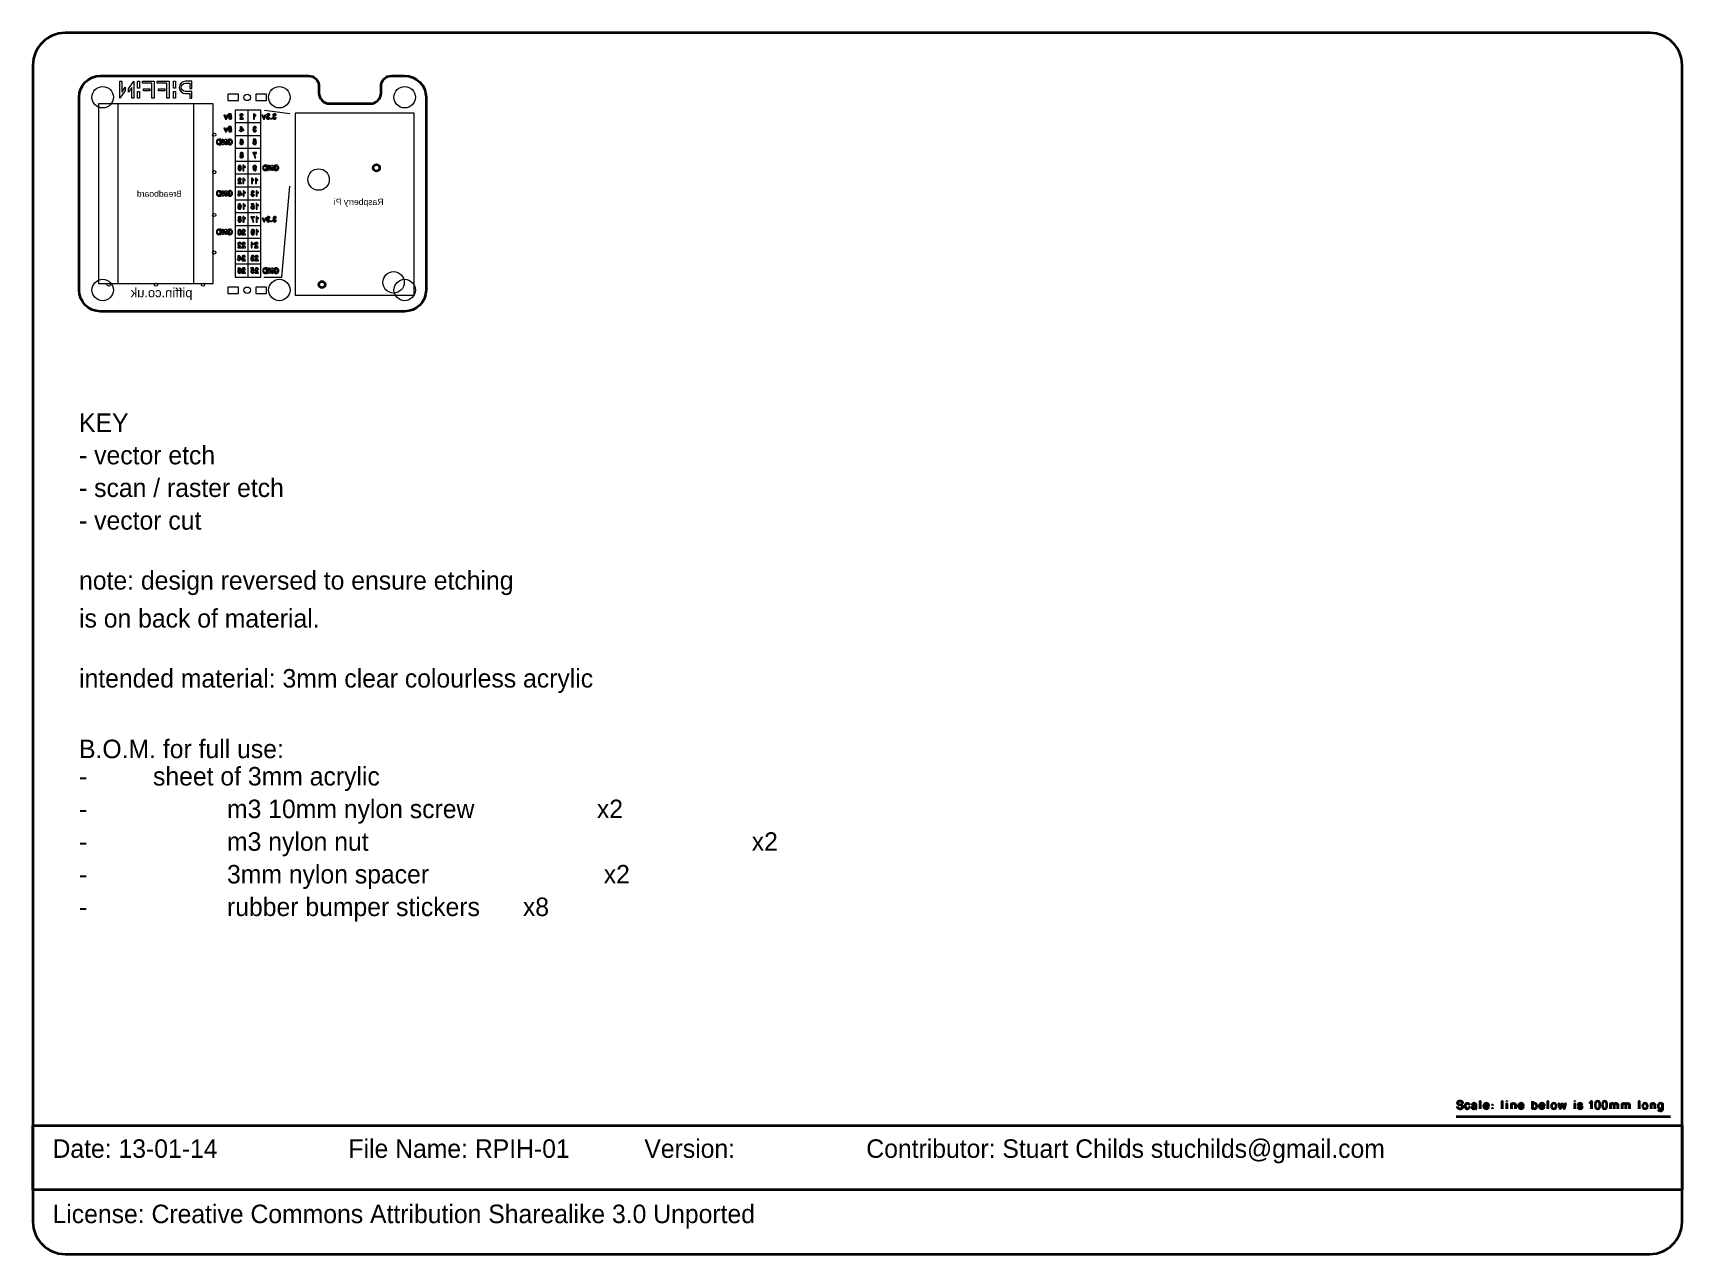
# Model space of a CAD drawing. Header units: inches. Extents: x 15 to 785, y -585 to -15.
import ezdxf

# ---------------------------------------------------------------- set-up
doc = ezdxf.new("R2010")
doc.units = ezdxf.units.IN
doc.header["$MEASUREMENT"] = 0
doc.layers.add('Layer 1', color=7, linetype='Continuous')

msp = doc.modelspace()

# ---------------------------------------------------------------- texts
at = {"layer": 'Layer 1', "color": 179, "true_color": 0x231f20, "extrusion": (0, 0, -1), "attachment_point": 7, "text_direction": (-1, 0, 0)}
for s, insert, char_height in [('\\fArial|b0|i0|c0|p34;\\W1;Breadboard', (84.51, -91.5), 2.8787), ('\\fArial|b0|i0|c0|p34;\\W1;Raspberry Pi', (178.71, -96.12), 2.8787), ('\\fArial|b0|i0|c0|p34;\\W1;piffin.co.uk', (89.47, -139.66), 4.318)]:
    msp.add_mtext(s, dxfattribs=dict(at, insert=insert, char_height=char_height))
at = {"layer": 'Layer 1', "color": 179, "true_color": 0x231f20, "char_height": 8.636, "attachment_point": 7}
for s, insert in [('\\fEng_HelvLine Normal|b0|i0|c0|p34;\\W1;KEY', (36.51, -201.25)), ('\\fEng_HelvLine Normal|b0|i0|c0|p34;\\W1;- vector etch', (36.51, -216.49)), ('\\fEng_HelvLine Normal|b0|i0|c0|p34;\\W1;- scan / raster etch', (36.51, -231.73)), ('\\fEng_HelvLine Normal|b0|i0|c0|p34;\\W1;- vector cut', (36.51, -246.97)), ('\\fEng_HelvLine Normal|b0|i0|c0|p34;\\W1;note: design reversed to ensure etching', (36.51, -277.45)), ('\\fEng_HelvLine Normal|b0|i0|c0|p34;\\W1;is on back of material.', (36.51, -292.69)), ('\\fEng_HelvLine Normal|b0|i0|c0|p34;\\W1;intended material: 3mm clear colourless acrylic', (36.51, -323.17)), ('\\fEng_HelvLine Normal|b0|i0|c0|p34;\\W1;B.O.M. for full use:', (36.51, -353.65)), ('\\fEng_HelvLine Normal|b0|i0|c0|p34;\\W1;- ^Isheet of 3mm acrylic', (36.51, -368.89)), ('\\fEng_HelvLine Normal|b0|i0|c0|p34;\\W1;-^I^Im3 10mm nylon screw^I^Ix2', (36.51, -384.13)), ('\\fEng_HelvLine Normal|b0|i0|c0|p34;\\W1;-^I^Im3 nylon nut^I^I^I^I^I^I^Ix2', (36.51, -399.37)), ('\\fEng_HelvLine Normal|b0|i0|c0|p34;\\W1;-^I^I3mm nylon spacer^I^I^I^Ix2', (36.51, -414.61)), ('\\fEng_HelvLine Normal|b0|i0|c0|p34;\\W1;-^I^Irubber bumper stickers^Ix8', (36.51, -429.85)), ('\\fEng_HelvLine Normal|b0|i0|c0|p34;\\W1;Date: 13-01-14^I^IFile Name: RPIH-01^I^IVersion:^I^IContributor: Stuart Childs stuchilds\\fMyriad Pro|b0|i0|c0|p34;@\\fEng_HelvLine Normal|b0|i0|c0|p34;gmail.com^I^I', (24.12, -542.71)), ('\\fEng_HelvLine Normal|b0|i0|c0|p34;\\W1;License: Creative Commons Attribution Sharealike 3.0 Unported^I^I', (24.12, -573.19))]:
    msp.add_mtext(s, dxfattribs=dict(at, insert=insert))

# ---------------------------------------------------------------- blocks, each defined once
blk = doc.blocks.new('block 2')
at = {"layer": 'Layer 1', "color": 179, "lineweight": 35, "true_color": 0x231f20}
blk.add_lwpolyline([(785, -555), (15, -555), (15, -525), (785, -525), (785, -555)], dxfattribs=at)
blk.add_open_spline([(785, -570), (785, -578.28), (778.28, -585), (770, -585), (770, -585), (30, -585), (30, -585), (21.72, -585), (15, -578.28), (15, -570), (15, -570), (15, -30), (15, -30), (15, -21.72), (21.72, -15), (30, -15), (30, -15), (770, -15), (770, -15), (778.28, -15), (785, -21.72), (785, -30), (785, -30), (785, -570), (785, -570)], degree=3, knots=[0, 0, 0, 0, 1, 1, 1, 2, 2, 2, 3, 3, 3, 4, 4, 4, 5, 5, 5, 6, 6, 6, 7, 7, 7, 8, 8, 8, 8], dxfattribs=at)
blk = doc.blocks.new('block 3')
at = {"layer": 'Layer 1', "color": 30, "lineweight": 35, "true_color": 0xf58726}
for points, knots in [([(680.11, -516.13), (680.11, -516.92), (680.71, -517.24), (681.42, -517.24), (682.13, -517.24), (682.58, -516.79), (682.6, -516.35), (682.61, -515.92), (682.39, -515.57), (681.95, -515.48), (681.95, -515.48), (680.74, -515.21), (680.74, -515.21), (680.4, -515.14), (680.2, -514.94), (680.2, -514.48), (680.2, -514.01), (680.59, -513.61), (681.3, -513.61), (682.01, -513.61), (682.53, -513.95), (682.51, -514.54), (682.53, -513.95), (682.01, -513.61), (681.3, -513.61), (680.59, -513.61), (680.2, -514.01), (680.2, -514.48), (680.2, -514.94), (680.39, -515.14), (680.74, -515.21), (680.74, -515.21), (681.95, -515.48), (681.95, -515.48), (682.4, -515.57), (682.61, -515.92), (682.6, -516.35), (682.58, -516.79), (682.13, -517.24), (681.42, -517.24), (680.71, -517.24), (680.11, -516.92), (680.11, -516.13)], [0, 0, 0, 0, 1, 1, 1, 2, 2, 2, 3, 3, 3, 4, 4, 4, 5, 5, 5, 6, 6, 6, 7, 7, 7, 8, 8, 8, 9, 9, 9, 10, 10, 10, 11, 11, 11, 12, 12, 12, 13, 13, 13, 14, 14, 14, 14]), ([(684.93, -517.21), (684.51, -517.21), (683.8, -517.14), (683.8, -515.9), (683.8, -514.67), (684.6, -514.65), (684.95, -514.65), (685.3, -514.65), (685.76, -514.92), (685.79, -515.27), (685.76, -514.92), (685.3, -514.65), (684.95, -514.65), (684.6, -514.65), (683.8, -514.67), (683.8, -515.9), (683.8, -517.14), (684.51, -517.21), (684.93, -517.21), (685.35, -517.21), (685.79, -516.82), (685.81, -516.41), (685.79, -516.82), (685.35, -517.21), (684.93, -517.21)], [0, 0, 0, 0, 1, 1, 1, 2, 2, 2, 3, 3, 3, 4, 4, 4, 5, 5, 5, 6, 6, 6, 7, 7, 7, 8, 8, 8, 8]), ([(688.77, -516.56), (688.62, -516.78), (688.11, -517.26), (687.7, -517.24), (687.29, -517.23), (686.97, -517.1), (686.97, -516.64), (686.97, -516.18), (687.24, -515.99), (687.77, -515.94), (688.29, -515.89), (688.52, -515.81), (688.77, -515.74), (688.52, -515.81), (688.29, -515.89), (687.77, -515.94), (687.24, -515.99), (686.97, -516.18), (686.97, -516.64), (686.97, -517.1), (687.29, -517.23), (687.7, -517.24), (688.11, -517.26), (688.62, -516.78), (688.77, -516.56)], [0, 0, 0, 0, 1, 1, 1, 2, 2, 2, 3, 3, 3, 4, 4, 4, 5, 5, 5, 6, 6, 6, 7, 7, 7, 8, 8, 8, 8]), ([(689.12, -517.21), (689.12, -517.21), (688.77, -517.19), (688.77, -516.89), (688.77, -516.89), (688.77, -515.26), (688.77, -515.26), (688.77, -515.06), (688.66, -514.66), (687.99, -514.66), (687.33, -514.66), (687.08, -514.96), (687.08, -515.27), (687.08, -514.96), (687.33, -514.66), (687.99, -514.66), (688.66, -514.66), (688.77, -515.06), (688.77, -515.26), (688.77, -515.26), (688.77, -516.89), (688.77, -516.89), (688.77, -517.19), (689.12, -517.21), (689.12, -517.21)], [0, 0, 0, 0, 1, 1, 1, 2, 2, 2, 3, 3, 3, 4, 4, 4, 5, 5, 5, 6, 6, 6, 7, 7, 7, 8, 8, 8, 8]), ([(690.82, -517.21), (690.82, -517.21), (690.82, -513.65), (690.82, -513.65), (690.82, -513.65), (690.82, -517.21), (690.82, -517.21)], [0, 0, 0, 0, 1, 1, 1, 2, 2, 2, 2]), ([(692.47, -515.86), (692.47, -515.86), (694.68, -515.86), (694.68, -515.86), (694.68, -515.31), (694.46, -514.61), (693.67, -514.61), (692.89, -514.61), (692.46, -515.14), (692.46, -515.96), (692.46, -516.78), (693.02, -517.21), (693.67, -517.19), (694.34, -517.17), (694.62, -516.66), (694.66, -516.47), (694.62, -516.66), (694.34, -517.17), (693.67, -517.19), (693.02, -517.21), (692.46, -516.78), (692.46, -515.96), (692.46, -515.14), (692.89, -514.61), (693.67, -514.61), (694.46, -514.61), (694.68, -515.31), (694.68, -515.86), (694.68, -515.86), (692.47, -515.86), (692.47, -515.86)], [0, 0, 0, 0, 1, 1, 1, 2, 2, 2, 3, 3, 3, 4, 4, 4, 5, 5, 5, 6, 6, 6, 7, 7, 7, 8, 8, 8, 9, 9, 9, 10, 10, 10, 10]), ([(696.43, -515.65), (696.43, -515.65), (696.43, -515.38), (696.43, -515.38), (696.43, -515.38), (696.43, -515.65), (696.43, -515.65)], [0, 0, 0, 0, 1, 1, 1, 2, 2, 2, 2]), ([(701.08, -517.21), (701.08, -517.21), (701.08, -513.65), (701.08, -513.65), (701.08, -513.65), (701.08, -517.21), (701.08, -517.21)], [0, 0, 0, 0, 1, 1, 1, 2, 2, 2, 2]), ([(703.26, -513.73), (703.26, -513.73), (703.26, -513.64), (703.26, -513.64), (703.26, -513.64), (703.26, -513.73), (703.26, -513.73)], [0, 0, 0, 0, 1, 1, 1, 2, 2, 2, 2]), ([(703.26, -517.21), (703.26, -517.21), (703.26, -514.67), (703.26, -514.67), (703.26, -514.67), (703.26, -517.22), (703.26, -517.21)], [0, 0, 0, 0, 1, 1, 1, 2, 2, 2, 2]), ([(707.26, -517.21), (707.26, -517.21), (707.26, -515.56), (707.26, -515.33), (707.26, -515.11), (707.03, -514.68), (706.4, -514.68), (705.77, -514.67), (705.44, -515.16), (705.44, -515.62), (705.44, -515.16), (705.77, -514.67), (706.4, -514.68), (707.03, -514.68), (707.26, -515.11), (707.26, -515.33), (707.26, -515.56), (707.26, -517.21), (707.26, -517.21)], [0, 0, 0, 0, 1, 1, 1, 2, 2, 2, 3, 3, 3, 4, 4, 4, 5, 5, 5, 6, 6, 6, 6]), ([(705.44, -517.21), (705.44, -517.21), (705.44, -514.68), (705.44, -514.68), (705.44, -514.68), (705.44, -517.21), (705.44, -517.21)], [0, 0, 0, 0, 1, 1, 1, 2, 2, 2, 2]), ([(708.69, -515.86), (708.69, -515.86), (710.9, -515.86), (710.9, -515.86), (710.9, -515.31), (710.68, -514.61), (709.89, -514.61), (709.11, -514.61), (708.68, -515.14), (708.68, -515.96), (708.68, -516.78), (709.24, -517.21), (709.89, -517.19), (710.56, -517.17), (710.84, -516.66), (710.88, -516.47), (710.84, -516.66), (710.56, -517.17), (709.89, -517.19), (709.24, -517.21), (708.68, -516.78), (708.68, -515.96), (708.68, -515.14), (709.11, -514.61), (709.89, -514.61), (710.68, -514.61), (710.9, -515.31), (710.9, -515.86), (710.9, -515.86), (708.69, -515.86), (708.69, -515.86)], [0, 0, 0, 0, 1, 1, 1, 2, 2, 2, 3, 3, 3, 4, 4, 4, 5, 5, 5, 6, 6, 6, 7, 7, 7, 8, 8, 8, 9, 9, 9, 10, 10, 10, 10]), ([(715.12, -513.63), (715.12, -513.63), (715.12, -517.21), (715.12, -517.21), (715.12, -517.21), (715.12, -513.63), (715.12, -513.63)], [0, 0, 0, 0, 1, 1, 1, 2, 2, 2, 2]), ([(716.17, -514.66), (716.74, -514.66), (717.21, -514.94), (717.21, -515.94), (717.21, -516.92), (716.74, -517.21), (716.17, -517.21), (715.59, -517.21), (715.12, -516.92), (715.12, -515.94), (715.12, -514.94), (715.59, -514.66), (716.17, -514.66)], [0, 0, 0, 0, 1, 1, 1, 2, 2, 2, 3, 3, 3, 4, 4, 4, 4]), ([(716.17, -514.66), (716.74, -514.66), (717.21, -514.94), (717.21, -515.94), (717.21, -516.92), (716.74, -517.21), (716.17, -517.21), (715.59, -517.21), (715.12, -516.92), (715.12, -515.94), (715.12, -514.94), (715.59, -514.66), (716.17, -514.66)], [0, 0, 0, 0, 1, 1, 1, 2, 2, 2, 3, 3, 3, 4, 4, 4, 4]), ([(720.62, -515.86), (720.62, -515.31), (720.4, -514.61), (719.62, -514.61), (718.84, -514.61), (718.41, -515.14), (718.41, -515.96), (718.41, -516.78), (718.96, -517.21), (719.62, -517.19), (720.28, -517.17), (720.57, -516.66), (720.6, -516.47), (720.57, -516.66), (720.28, -517.17), (719.62, -517.19), (718.96, -517.21), (718.41, -516.78), (718.41, -515.96), (718.41, -515.14), (718.84, -514.61), (719.62, -514.61), (720.4, -514.61), (720.62, -515.31), (720.62, -515.86), (720.62, -515.86), (718.41, -515.86), (718.41, -515.86), (718.41, -515.86), (720.62, -515.86), (720.62, -515.86)], [0, 0, 0, 0, 1, 1, 1, 2, 2, 2, 3, 3, 3, 4, 4, 4, 5, 5, 5, 6, 6, 6, 7, 7, 7, 8, 8, 8, 9, 9, 9, 10, 10, 10, 10]), ([(722.37, -517.21), (722.37, -517.21), (722.37, -513.65), (722.37, -513.65), (722.37, -513.65), (722.37, -517.21), (722.37, -517.21)], [0, 0, 0, 0, 1, 1, 1, 2, 2, 2, 2]), ([(724.02, -515.92), (724.02, -514.92), (724.53, -514.63), (725.14, -514.63), (725.76, -514.63), (726.26, -514.92), (726.26, -515.92), (726.26, -516.92), (725.76, -517.21), (725.14, -517.21), (724.53, -517.21), (724.02, -516.92), (724.02, -515.92)], [0, 0, 0, 0, 1, 1, 1, 2, 2, 2, 3, 3, 3, 4, 4, 4, 4]), ([(724.02, -515.92), (724.02, -514.92), (724.53, -514.63), (725.14, -514.63), (725.76, -514.63), (726.26, -514.92), (726.26, -515.92), (726.26, -516.92), (725.76, -517.21), (725.14, -517.21), (724.53, -517.21), (724.02, -516.92), (724.02, -515.92)], [0, 0, 0, 0, 1, 1, 1, 2, 2, 2, 3, 3, 3, 4, 4, 4, 4]), ([(728.17, -517.21), (728.17, -517.21), (729.04, -514.68), (729.04, -514.68), (729.04, -514.68), (729.92, -517.21), (729.92, -517.21), (729.92, -517.21), (730.65, -514.68), (730.65, -514.68), (730.65, -514.68), (729.92, -517.21), (729.92, -517.21), (729.92, -517.21), (729.04, -514.68), (729.04, -514.68), (729.04, -514.68), (728.17, -517.21), (728.17, -517.21), (728.17, -517.21), (727.44, -514.68), (727.44, -514.68), (727.44, -514.68), (728.17, -517.21), (728.17, -517.21)], [0, 0, 0, 0, 1, 1, 1, 2, 2, 2, 3, 3, 3, 4, 4, 4, 5, 5, 5, 6, 6, 6, 7, 7, 7, 8, 8, 8, 8]), ([(734.88, -513.73), (734.88, -513.73), (734.88, -513.64), (734.88, -513.64), (734.88, -513.64), (734.88, -513.73), (734.88, -513.73)], [0, 0, 0, 0, 1, 1, 1, 2, 2, 2, 2]), ([(734.88, -517.21), (734.88, -517.21), (734.88, -514.67), (734.88, -514.67), (734.88, -514.67), (734.88, -517.22), (734.88, -517.21)], [0, 0, 0, 0, 1, 1, 1, 2, 2, 2, 2]), ([(737.47, -514.64), (736.84, -514.62), (736.56, -514.82), (736.56, -515.2), (736.56, -515.59), (736.88, -515.7), (737, -515.74), (737, -515.74), (737.93, -516.02), (737.93, -516.02), (738.05, -516.04), (738.35, -516.18), (738.35, -516.54), (738.35, -516.91), (737.96, -517.21), (737.47, -517.21), (736.97, -517.21), (736.52, -516.95), (736.52, -516.56), (736.52, -516.95), (736.97, -517.21), (737.47, -517.21), (737.96, -517.21), (738.35, -516.91), (738.35, -516.54), (738.35, -516.18), (738.05, -516.04), (737.93, -516.02), (737.93, -516.02), (737, -515.74), (737, -515.74), (736.88, -515.7), (736.56, -515.59), (736.56, -515.2), (736.56, -514.82), (736.84, -514.62), (737.47, -514.64), (738.09, -514.66), (738.25, -515.01), (738.24, -515.13), (738.25, -515.01), (738.09, -514.66), (737.47, -514.64)], [0, 0, 0, 0, 1, 1, 1, 2, 2, 2, 3, 3, 3, 4, 4, 4, 5, 5, 5, 6, 6, 6, 7, 7, 7, 8, 8, 8, 9, 9, 9, 10, 10, 10, 11, 11, 11, 12, 12, 12, 13, 13, 13, 14, 14, 14, 14]), ([(742.81, -517.21), (742.81, -517.21), (742.81, -513.65), (742.81, -513.65), (742.81, -514.26), (742.22, -514.4), (741.97, -514.42), (742.22, -514.4), (742.81, -514.26), (742.81, -513.65), (742.81, -513.65), (742.81, -517.21), (742.81, -517.21)], [0, 0, 0, 0, 1, 1, 1, 2, 2, 2, 3, 3, 3, 4, 4, 4, 4]), ([(744.47, -515.43), (744.47, -514.45), (744.68, -513.65), (745.55, -513.65), (746.42, -513.65), (746.62, -514.45), (746.62, -515.43), (746.62, -516.42), (746.42, -517.21), (745.55, -517.21), (744.68, -517.21), (744.47, -516.42), (744.47, -515.43)], [0, 0, 0, 0, 1, 1, 1, 2, 2, 2, 3, 3, 3, 4, 4, 4, 4]), ([(744.47, -515.43), (744.47, -514.45), (744.68, -513.65), (745.55, -513.65), (746.42, -513.65), (746.62, -514.45), (746.62, -515.43), (746.62, -516.42), (746.42, -517.21), (745.55, -517.21), (744.68, -517.21), (744.47, -516.42), (744.47, -515.43)], [0, 0, 0, 0, 1, 1, 1, 2, 2, 2, 3, 3, 3, 4, 4, 4, 4]), ([(747.79, -515.43), (747.79, -514.45), (748, -513.65), (748.87, -513.65), (749.74, -513.65), (749.95, -514.45), (749.95, -515.43), (749.95, -516.42), (749.74, -517.21), (748.87, -517.21), (748, -517.21), (747.79, -516.42), (747.79, -515.43)], [0, 0, 0, 0, 1, 1, 1, 2, 2, 2, 3, 3, 3, 4, 4, 4, 4]), ([(747.79, -515.43), (747.79, -514.45), (748, -513.65), (748.87, -513.65), (749.74, -513.65), (749.95, -514.45), (749.95, -515.43), (749.95, -516.42), (749.74, -517.21), (748.87, -517.21), (748, -517.21), (747.79, -516.42), (747.79, -515.43)], [0, 0, 0, 0, 1, 1, 1, 2, 2, 2, 3, 3, 3, 4, 4, 4, 4]), ([(753.34, -517.21), (753.34, -517.21), (753.34, -515.56), (753.34, -515.33), (753.34, -515.11), (753.19, -514.68), (752.56, -514.68), (751.93, -514.67), (751.65, -515.16), (751.65, -515.62), (751.65, -515.16), (751.93, -514.67), (752.56, -514.68), (753.19, -514.68), (753.34, -515.11), (753.34, -515.33), (753.34, -515.56), (753.34, -517.21), (753.34, -517.21)], [0, 0, 0, 0, 1, 1, 1, 2, 2, 2, 3, 3, 3, 4, 4, 4, 5, 5, 5, 6, 6, 6, 6]), ([(751.65, -517.21), (751.65, -517.21), (751.65, -514.68), (751.65, -514.68), (751.65, -514.68), (751.65, -517.21), (751.65, -517.21)], [0, 0, 0, 0, 1, 1, 1, 2, 2, 2, 2]), ([(755.04, -517.21), (755.04, -517.21), (755.04, -515.56), (755.04, -515.33), (755.04, -515.11), (754.82, -514.68), (754.19, -514.68), (753.56, -514.67), (753.34, -515.16), (753.34, -515.62), (753.34, -515.16), (753.56, -514.67), (754.19, -514.68), (754.82, -514.68), (755.04, -515.11), (755.04, -515.33), (755.04, -515.56), (755.04, -517.21), (755.04, -517.21)], [0, 0, 0, 0, 1, 1, 1, 2, 2, 2, 3, 3, 3, 4, 4, 4, 5, 5, 5, 6, 6, 6, 6]), ([(758.76, -517.21), (758.76, -517.21), (758.76, -515.56), (758.76, -515.33), (758.76, -515.11), (758.61, -514.68), (757.98, -514.68), (757.36, -514.67), (757.07, -515.16), (757.07, -515.62), (757.07, -515.16), (757.36, -514.67), (757.98, -514.68), (758.61, -514.68), (758.76, -515.11), (758.76, -515.33), (758.76, -515.56), (758.76, -517.21), (758.76, -517.21)], [0, 0, 0, 0, 1, 1, 1, 2, 2, 2, 3, 3, 3, 4, 4, 4, 5, 5, 5, 6, 6, 6, 6]), ([(757.07, -517.21), (757.07, -517.21), (757.07, -514.68), (757.07, -514.68), (757.07, -514.68), (757.07, -517.21), (757.07, -517.21)], [0, 0, 0, 0, 1, 1, 1, 2, 2, 2, 2]), ([(760.46, -517.21), (760.46, -517.21), (760.46, -515.56), (760.46, -515.33), (760.46, -515.11), (760.24, -514.68), (759.61, -514.68), (758.99, -514.67), (758.76, -515.16), (758.76, -515.62), (758.76, -515.16), (758.99, -514.67), (759.61, -514.68), (760.24, -514.68), (760.46, -515.11), (760.46, -515.33), (760.46, -515.56), (760.46, -517.21), (760.46, -517.21)], [0, 0, 0, 0, 1, 1, 1, 2, 2, 2, 3, 3, 3, 4, 4, 4, 5, 5, 5, 6, 6, 6, 6]), ([(764.97, -517.21), (764.97, -517.21), (764.97, -513.65), (764.97, -513.65), (764.97, -513.65), (764.97, -517.21), (764.97, -517.21)], [0, 0, 0, 0, 1, 1, 1, 2, 2, 2, 2]), ([(766.61, -515.92), (766.61, -514.92), (767.12, -514.63), (767.73, -514.63), (768.35, -514.63), (768.85, -514.92), (768.85, -515.92), (768.85, -516.92), (768.35, -517.21), (767.73, -517.21), (767.12, -517.21), (766.61, -516.92), (766.61, -515.92)], [0, 0, 0, 0, 1, 1, 1, 2, 2, 2, 3, 3, 3, 4, 4, 4, 4]), ([(766.61, -515.92), (766.61, -514.92), (767.12, -514.63), (767.73, -514.63), (768.35, -514.63), (768.85, -514.92), (768.85, -515.92), (768.85, -516.92), (768.35, -517.21), (767.73, -517.21), (767.12, -517.21), (766.61, -516.92), (766.61, -515.92)], [0, 0, 0, 0, 1, 1, 1, 2, 2, 2, 3, 3, 3, 4, 4, 4, 4]), ([(772.38, -517.21), (772.38, -517.21), (772.38, -515.56), (772.38, -515.33), (772.38, -515.11), (772.15, -514.68), (771.52, -514.68), (770.89, -514.67), (770.56, -515.16), (770.56, -515.62), (770.56, -515.16), (770.89, -514.67), (771.52, -514.68), (772.15, -514.68), (772.38, -515.11), (772.38, -515.33), (772.38, -515.56), (772.38, -517.21), (772.38, -517.21)], [0, 0, 0, 0, 1, 1, 1, 2, 2, 2, 3, 3, 3, 4, 4, 4, 5, 5, 5, 6, 6, 6, 6]), ([(770.56, -517.21), (770.56, -517.21), (770.56, -514.68), (770.56, -514.68), (770.56, -514.68), (770.56, -517.21), (770.56, -517.21)], [0, 0, 0, 0, 1, 1, 1, 2, 2, 2, 2]), ([(774.85, -514.65), (775.42, -514.65), (775.9, -514.94), (775.9, -515.93), (775.9, -516.91), (775.42, -517.2), (774.85, -517.2), (774.28, -517.2), (773.81, -516.91), (773.81, -515.93), (773.81, -514.94), (774.28, -514.65), (774.85, -514.65)], [0, 0, 0, 0, 1, 1, 1, 2, 2, 2, 3, 3, 3, 4, 4, 4, 4]), ([(774.85, -514.65), (775.42, -514.65), (775.9, -514.94), (775.9, -515.93), (775.9, -516.91), (775.42, -517.2), (774.85, -517.2), (774.28, -517.2), (773.81, -516.91), (773.81, -515.93), (773.81, -514.94), (774.28, -514.65), (774.85, -514.65)], [0, 0, 0, 0, 1, 1, 1, 2, 2, 2, 3, 3, 3, 4, 4, 4, 4]), ([(773.95, -517.73), (774.01, -518.02), (774.37, -518.19), (774.86, -518.21), (775.37, -518.22), (775.9, -517.85), (775.9, -517.39), (775.9, -516.93), (775.9, -514.69), (775.9, -514.69), (775.9, -514.69), (775.9, -516.93), (775.9, -517.39), (775.9, -517.85), (775.37, -518.22), (774.86, -518.21), (774.37, -518.19), (774.01, -518.02), (773.95, -517.73)], [0, 0, 0, 0, 1, 1, 1, 2, 2, 2, 3, 3, 3, 4, 4, 4, 5, 5, 5, 6, 6, 6, 6]), ([(696.43, -517.21), (696.43, -517.21), (696.43, -516.94), (696.43, -516.94), (696.43, -516.94), (696.43, -517.21), (696.43, -517.21)], [0, 0, 0, 0, 1, 1, 1, 2, 2, 2, 2])]:
    blk.add_open_spline(points, degree=3, knots=knots, dxfattribs=at)
blk = doc.blocks.new('block 5')
at = {"layer": 'Layer 1', "lineweight": 0}
for points in [[(78.55, -37.52), (78.55, -45.5), (77.47, -45.5), (77.47, -43.04), (77.47, -41.98), (77.47, -41.01), (77.47, -39.78), (77.47, -38.49), (73.04, -38.49), (73.04, -37.52), (78.55, -37.52)], [(76.57, -41.98), (73.64, -41.98), (73.64, -41.01), (76.57, -41.01), (76.57, -41.98)]]:
    blk.add_lwpolyline(points, dxfattribs=at)
blk = doc.blocks.new('block 6')
at = {"layer": 'Layer 1', "lineweight": 0}
for points in [[(71.58, -37.52), (71.58, -45.5), (70.5, -45.5), (70.5, -43.54), (70.5, -41.98), (70.5, -41.01), (70.5, -40.29), (70.5, -38.49), (66.08, -38.49), (66.08, -37.52), (71.58, -37.52)], [(69.6, -41.98), (66.67, -41.98), (66.67, -41.01), (69.6, -41.01), (69.6, -41.98)]]:
    blk.add_lwpolyline(points, dxfattribs=at)
blk = doc.blocks.new('block 4')
at = {"layer": 'Layer 1', "lineweight": 0}
for points in [[(56.5, -37.52), (56.5, -42.63), (58.1, -40.34), (58.1, -41.92), (55.6, -45.5), (55.6, -37.52), (56.5, -37.52)], [(59.57, -41.08), (62.07, -37.52), (62.07, -45.5), (61.17, -45.5), (61.17, -40.38), (59.57, -42.66), (59.57, -41.08)], [(63.78, -40.78), (63.78, -37.52), (64.68, -37.52), (64.68, -40.78), (63.78, -40.78)], [(80.69, -40.78), (80.69, -37.52), (81.59, -37.52), (81.59, -40.78), (80.69, -40.78)], [(64.68, -42.25), (64.68, -45.5), (63.78, -45.5), (63.78, -42.25), (64.68, -42.25)], [(81.59, -42.25), (81.59, -45.5), (80.69, -45.5), (80.69, -42.25), (81.59, -42.25)]]:
    blk.add_lwpolyline(points, dxfattribs=at)
blk.add_open_spline([(86.18, -37.5), (86.18, -37.5), (89.18, -37.5), (89.18, -37.5), (89.18, -37.5), (89.18, -40.87), (89.18, -40.87), (89.18, -40.87), (88.27, -40.87), (88.27, -40.87), (88.27, -40.87), (88.27, -38.4), (88.27, -38.4), (88.27, -38.4), (86.18, -38.4), (86.18, -38.4), (85.1, -38.4), (84.22, -39.29), (84.22, -40.37), (84.22, -41.47), (85.1, -42.34), (86.18, -42.34), (86.18, -42.34), (88.27, -42.34), (88.27, -42.34), (88.27, -42.34), (89.18, -42.34), (89.18, -42.34), (89.18, -42.34), (89.18, -45.5), (89.18, -45.5), (89.18, -45.5), (88.27, -45.5), (88.27, -45.5), (88.27, -45.5), (88.27, -43.24), (88.27, -43.24), (88.27, -43.24), (86.18, -43.24), (86.18, -43.24), (84.6, -43.24), (83.31, -41.96), (83.31, -40.37), (83.31, -38.79), (84.6, -37.5), (86.18, -37.5)], degree=3, knots=[0, 0, 0, 0, 1, 1, 1, 2, 2, 2, 3, 3, 3, 4, 4, 4, 5, 5, 5, 6, 6, 6, 7, 7, 7, 8, 8, 8, 9, 9, 9, 10, 10, 10, 11, 11, 11, 12, 12, 12, 13, 13, 13, 14, 14, 14, 15, 15, 15, 15], dxfattribs=at)
at = {"layer": 'Layer 1'}
for name in ['block 6', 'block 5']:
    blk.add_blockref(name, (0, 0), dxfattribs=at)
blk = doc.blocks.new('block 7')
at = {"layer": 'Layer 1', "lineweight": 0}
for points, knots in [([(112.08, -77.01), (112.24, -77.22), (112.32, -77.56), (112.32, -78.04), (112.32, -78.52), (112.25, -78.86), (112.1, -79.05), (111.95, -79.23), (111.75, -79.33), (111.5, -79.33), (111.26, -79.33), (111.07, -79.24), (110.93, -79.07), (110.77, -78.86), (110.68, -78.52), (110.68, -78.04), (110.68, -77.56), (110.77, -77.22), (110.93, -77.01), (111.07, -76.84), (111.26, -76.75), (111.5, -76.75), (111.75, -76.75), (111.94, -76.84), (112.08, -77.01)], [0, 0, 0, 0, 1, 1, 1, 2, 2, 2, 3, 3, 3, 4, 4, 4, 5, 5, 5, 6, 6, 6, 7, 7, 7, 8, 8, 8, 8]), ([(113.05, -76.75), (113.05, -76.75), (113.44, -76.75), (113.44, -76.75), (113.49, -76.9), (113.6, -77.04), (113.74, -77.15), (113.89, -77.27), (114.03, -77.35), (114.16, -77.39), (114.16, -77.39), (114.16, -77.83), (114.16, -77.83), (113.91, -77.75), (113.71, -77.63), (113.53, -77.46), (113.53, -77.46), (113.53, -79.29), (113.53, -79.29), (113.53, -79.29), (113.05, -79.29), (113.05, -79.29), (113.05, -79.29), (113.05, -76.75), (113.05, -76.75)], [0, 0, 0, 0, 1, 1, 1, 2, 2, 2, 3, 3, 3, 4, 4, 4, 5, 5, 5, 6, 6, 6, 7, 7, 7, 8, 8, 8, 8]), ([(111.35, -77.21), (111.3, -77.24), (111.27, -77.32), (111.24, -77.43), (111.21, -77.54), (111.19, -77.74), (111.19, -78.04), (111.19, -78.34), (111.21, -78.55), (111.24, -78.67), (111.27, -78.77), (111.3, -78.83), (111.35, -78.87), (111.39, -78.91), (111.45, -78.93), (111.5, -78.93), (111.56, -78.93), (111.61, -78.91), (111.66, -78.87), (111.71, -78.84), (111.74, -78.76), (111.77, -78.65), (111.8, -78.54), (111.82, -78.34), (111.82, -78.04), (111.82, -77.74), (111.8, -77.53), (111.77, -77.41), (111.74, -77.31), (111.71, -77.24), (111.66, -77.21), (111.61, -77.17), (111.56, -77.15), (111.5, -77.15), (111.45, -77.15), (111.39, -77.17), (111.35, -77.21)], [0, 0, 0, 0, 1, 1, 1, 2, 2, 2, 3, 3, 3, 4, 4, 4, 5, 5, 5, 6, 6, 6, 7, 7, 7, 8, 8, 8, 9, 9, 9, 10, 10, 10, 11, 11, 11, 12, 12, 12, 12])]:
    blk.add_open_spline(points, degree=3, knots=knots, dxfattribs=at)
blk = doc.blocks.new('block 8')
at = {"layer": 'Layer 1', "lineweight": 0}
for points in [[(117.08, -82.79), (117.08, -82.79), (117.47, -82.79), (117.47, -82.79), (117.52, -82.95), (117.63, -83.08), (117.77, -83.2), (117.92, -83.31), (118.06, -83.39), (118.19, -83.43), (118.19, -83.43), (118.19, -83.87), (118.19, -83.87), (117.95, -83.79), (117.74, -83.67), (117.56, -83.5), (117.56, -83.5), (117.56, -85.33), (117.56, -85.33), (117.56, -85.33), (117.08, -85.33), (117.08, -85.33), (117.08, -85.33), (117.08, -82.79), (117.08, -82.79)], [(118.84, -82.79), (118.84, -82.79), (119.24, -82.79), (119.24, -82.79), (119.29, -82.95), (119.39, -83.08), (119.54, -83.2), (119.69, -83.31), (119.83, -83.39), (119.95, -83.43), (119.95, -83.43), (119.95, -83.87), (119.95, -83.87), (119.71, -83.79), (119.5, -83.67), (119.33, -83.5), (119.33, -83.5), (119.33, -85.33), (119.33, -85.33), (119.33, -85.33), (118.84, -85.33), (118.84, -85.33), (118.84, -85.33), (118.84, -82.79), (118.84, -82.79)]]:
    blk.add_open_spline(points, degree=3, knots=[0, 0, 0, 0, 1, 1, 1, 2, 2, 2, 3, 3, 3, 4, 4, 4, 5, 5, 5, 6, 6, 6, 7, 7, 7, 8, 8, 8, 8], dxfattribs=at)
blk = doc.blocks.new('block 9')
at = {"layer": 'Layer 1', "lineweight": 0}
for points, knots in [([(111.65, -84.88), (111.62, -84.83), (111.59, -84.79), (111.55, -84.74), (111.51, -84.7), (111.41, -84.6), (111.26, -84.46), (111.11, -84.32), (111, -84.22), (110.94, -84.14), (110.85, -84.03), (110.79, -83.92), (110.75, -83.82), (110.71, -83.72), (110.69, -83.61), (110.69, -83.49), (110.69, -83.29), (110.76, -83.13), (110.9, -82.99), (111.04, -82.86), (111.24, -82.79), (111.49, -82.79), (111.71, -82.79), (111.9, -82.85), (112.06, -82.97), (112.21, -83.08), (112.3, -83.27), (112.33, -83.54), (112.33, -83.54), (111.84, -83.59), (111.84, -83.59), (111.83, -83.45), (111.8, -83.35), (111.74, -83.28), (111.68, -83.22), (111.6, -83.19), (111.5, -83.19), (111.4, -83.19), (111.32, -83.22), (111.26, -83.28), (111.2, -83.34), (111.17, -83.42), (111.17, -83.53), (111.17, -83.63), (111.2, -83.73), (111.27, -83.83), (111.32, -83.9), (111.46, -84.04), (111.67, -84.24), (111.94, -84.49), (112.13, -84.69), (112.22, -84.84), (112.31, -85), (112.36, -85.16), (112.38, -85.33), (112.38, -85.33), (110.69, -85.33), (110.69, -85.33), (110.69, -85.33), (110.69, -84.88), (110.69, -84.88), (110.69, -84.88), (111.65, -84.88), (111.65, -84.88)], [0, 0, 0, 0, 1, 1, 1, 2, 2, 2, 3, 3, 3, 4, 4, 4, 5, 5, 5, 6, 6, 6, 7, 7, 7, 8, 8, 8, 9, 9, 9, 10, 10, 10, 11, 11, 11, 12, 12, 12, 13, 13, 13, 14, 14, 14, 15, 15, 15, 16, 16, 16, 17, 17, 17, 18, 18, 18, 19, 19, 19, 20, 20, 20, 21, 21, 21, 21]), ([(113.04, -82.79), (113.04, -82.79), (113.44, -82.79), (113.44, -82.79), (113.49, -82.95), (113.59, -83.08), (113.74, -83.2), (113.89, -83.31), (114.03, -83.39), (114.15, -83.43), (114.15, -83.43), (114.15, -83.87), (114.15, -83.87), (113.91, -83.79), (113.7, -83.67), (113.53, -83.5), (113.53, -83.5), (113.53, -85.33), (113.53, -85.33), (113.53, -85.33), (113.04, -85.33), (113.04, -85.33), (113.04, -85.33), (113.04, -82.79), (113.04, -82.79)], [0, 0, 0, 0, 1, 1, 1, 2, 2, 2, 3, 3, 3, 4, 4, 4, 5, 5, 5, 6, 6, 6, 7, 7, 7, 8, 8, 8, 8])]:
    blk.add_open_spline(points, degree=3, knots=knots, dxfattribs=at)
blk = doc.blocks.new('block 10')
at = {"layer": 'Layer 1', "lineweight": 0}
for points, knots in [([(118.18, -91.07), (118.03, -91.2), (117.84, -91.27), (117.62, -91.27), (117.37, -91.27), (117.17, -91.19), (117.01, -91.04), (116.85, -90.88), (116.77, -90.69), (116.77, -90.47), (116.77, -90.32), (116.81, -90.19), (116.9, -90.08), (116.99, -89.97), (117.1, -89.9), (117.25, -89.87), (117, -89.74), (116.88, -89.56), (116.88, -89.34), (116.88, -89.18), (116.94, -89.04), (117.06, -88.92), (117.2, -88.77), (117.39, -88.69), (117.63, -88.69), (117.77, -88.69), (117.9, -88.72), (118.01, -88.77), (118.12, -88.82), (118.21, -88.89), (118.27, -88.99), (118.33, -89.08), (118.38, -89.2), (118.41, -89.35), (118.41, -89.35), (117.96, -89.43), (117.96, -89.43), (117.95, -89.32), (117.92, -89.23), (117.86, -89.18), (117.8, -89.12), (117.73, -89.09), (117.65, -89.09), (117.56, -89.09), (117.49, -89.11), (117.44, -89.17), (117.39, -89.22), (117.37, -89.28), (117.37, -89.37), (117.37, -89.47), (117.4, -89.55), (117.47, -89.61), (117.54, -89.67), (117.64, -89.7), (117.77, -89.69), (117.77, -89.69), (117.82, -90.09), (117.82, -90.09), (117.74, -90.06), (117.66, -90.05), (117.6, -90.05), (117.51, -90.05), (117.43, -90.09), (117.36, -90.16), (117.3, -90.23), (117.26, -90.33), (117.26, -90.45), (117.26, -90.58), (117.3, -90.68), (117.37, -90.76), (117.44, -90.83), (117.52, -90.87), (117.62, -90.87), (117.71, -90.87), (117.79, -90.84), (117.86, -90.77), (117.92, -90.71), (117.96, -90.62), (117.98, -90.5), (117.98, -90.5), (118.45, -90.56), (118.45, -90.56), (118.42, -90.77), (118.33, -90.94), (118.18, -91.07)], [0, 0, 0, 0, 1, 1, 1, 2, 2, 2, 3, 3, 3, 4, 4, 4, 5, 5, 5, 6, 6, 6, 7, 7, 7, 8, 8, 8, 9, 9, 9, 10, 10, 10, 11, 11, 11, 12, 12, 12, 13, 13, 13, 14, 14, 14, 15, 15, 15, 16, 16, 16, 17, 17, 17, 18, 18, 18, 19, 19, 19, 20, 20, 20, 21, 21, 21, 22, 22, 22, 23, 23, 23, 24, 24, 24, 25, 25, 25, 26, 26, 26, 27, 27, 27, 28, 28, 28, 28]), ([(119.15, -88.69), (119.15, -88.69), (119.55, -88.69), (119.55, -88.69), (119.6, -88.85), (119.7, -88.98), (119.85, -89.1), (120, -89.21), (120.14, -89.29), (120.26, -89.33), (120.26, -89.33), (120.26, -89.77), (120.26, -89.77), (120.02, -89.69), (119.81, -89.57), (119.64, -89.4), (119.64, -89.4), (119.64, -91.23), (119.64, -91.23), (119.64, -91.23), (119.15, -91.23), (119.15, -91.23), (119.15, -91.23), (119.15, -88.69), (119.15, -88.69)], [0, 0, 0, 0, 1, 1, 1, 2, 2, 2, 3, 3, 3, 4, 4, 4, 5, 5, 5, 6, 6, 6, 7, 7, 7, 8, 8, 8, 8])]:
    blk.add_open_spline(points, degree=3, knots=knots, dxfattribs=at)
blk = doc.blocks.new('block 11')
at = {"layer": 'Layer 1', "lineweight": 0}
for points in [[(110.95, -91.25), (110.95, -90.74), (110.64, -90.74), (110.64, -90.32), (110.95, -90.32), (110.95, -88.71), (111.36, -88.71), (112.45, -90.32), (112.45, -90.74), (111.42, -90.74), (111.42, -91.25), (110.95, -91.25)], [(112, -90.32), (111.42, -89.45), (111.42, -90.32), (112, -90.32)]]:
    blk.add_lwpolyline(points, dxfattribs=at)
blk.add_open_spline([(113.09, -88.71), (113.09, -88.71), (113.49, -88.71), (113.49, -88.71), (113.54, -88.87), (113.64, -89), (113.79, -89.12), (113.94, -89.23), (114.08, -89.31), (114.2, -89.35), (114.2, -89.35), (114.2, -89.79), (114.2, -89.79), (113.96, -89.71), (113.75, -89.59), (113.58, -89.43), (113.58, -89.43), (113.58, -91.25), (113.58, -91.25), (113.58, -91.25), (113.09, -91.25), (113.09, -91.25), (113.09, -91.25), (113.09, -88.71), (113.09, -88.71)], degree=3, knots=[0, 0, 0, 0, 1, 1, 1, 2, 2, 2, 3, 3, 3, 4, 4, 4, 5, 5, 5, 6, 6, 6, 7, 7, 7, 8, 8, 8, 8], dxfattribs=at)
blk = doc.blocks.new('block 12')
at = {"layer": 'Layer 1', "lineweight": 0}
for points, knots in [([(118.18, -97.05), (118.03, -97.17), (117.84, -97.23), (117.61, -97.23), (117.32, -97.23), (117.09, -97.12), (116.93, -96.9), (116.81, -96.74), (116.75, -96.55), (116.75, -96.34), (116.75, -96.09), (116.82, -95.89), (116.97, -95.73), (117.12, -95.58), (117.3, -95.5), (117.52, -95.5), (117.63, -95.5), (117.74, -95.53), (117.85, -95.58), (117.85, -95.58), (117.77, -95.15), (117.77, -95.15), (117.77, -95.15), (116.86, -95.15), (116.86, -95.15), (116.86, -95.15), (116.86, -94.7), (116.86, -94.7), (116.86, -94.7), (118.14, -94.7), (118.14, -94.7), (118.14, -94.7), (118.39, -96.01), (118.39, -96.01), (118.39, -96.01), (117.99, -96.07), (117.99, -96.07), (117.88, -95.95), (117.76, -95.89), (117.62, -95.89), (117.51, -95.89), (117.42, -95.92), (117.35, -96), (117.28, -96.08), (117.24, -96.2), (117.24, -96.35), (117.24, -96.52), (117.28, -96.64), (117.35, -96.72), (117.42, -96.8), (117.5, -96.85), (117.61, -96.85), (117.69, -96.85), (117.77, -96.81), (117.84, -96.75), (117.91, -96.69), (117.95, -96.6), (117.96, -96.49), (117.96, -96.49), (118.44, -96.54), (118.44, -96.54), (118.42, -96.75), (118.33, -96.92), (118.18, -97.05)], [0, 0, 0, 0, 1, 1, 1, 2, 2, 2, 3, 3, 3, 4, 4, 4, 5, 5, 5, 6, 6, 6, 7, 7, 7, 8, 8, 8, 9, 9, 9, 10, 10, 10, 11, 11, 11, 12, 12, 12, 13, 13, 13, 14, 14, 14, 15, 15, 15, 16, 16, 16, 17, 17, 17, 18, 18, 18, 19, 19, 19, 20, 20, 20, 21, 21, 21, 21]), ([(119.17, -94.65), (119.17, -94.65), (119.57, -94.65), (119.57, -94.65), (119.62, -94.81), (119.72, -94.94), (119.87, -95.06), (120.02, -95.17), (120.16, -95.25), (120.28, -95.29), (120.28, -95.29), (120.28, -95.73), (120.28, -95.73), (120.04, -95.65), (119.84, -95.53), (119.66, -95.37), (119.66, -95.37), (119.66, -97.19), (119.66, -97.19), (119.66, -97.19), (119.17, -97.19), (119.17, -97.19), (119.17, -97.19), (119.17, -94.65), (119.17, -94.65)], [0, 0, 0, 0, 1, 1, 1, 2, 2, 2, 3, 3, 3, 4, 4, 4, 5, 5, 5, 6, 6, 6, 7, 7, 7, 8, 8, 8, 8])]:
    blk.add_open_spline(points, degree=3, knots=knots, dxfattribs=at)
blk = doc.blocks.new('block 13')
at = {"layer": 'Layer 1', "lineweight": 0}
for points, knots in [([(110.95, -94.86), (111.07, -94.75), (111.23, -94.7), (111.42, -94.7), (111.7, -94.7), (111.92, -94.8), (112.09, -95), (112.26, -95.21), (112.35, -95.54), (112.35, -96), (112.35, -96.46), (112.26, -96.78), (112.1, -96.98), (111.94, -97.18), (111.73, -97.28), (111.47, -97.28), (111.23, -97.28), (111.04, -97.2), (110.89, -97.04), (110.74, -96.89), (110.66, -96.68), (110.66, -96.42), (110.66, -96.18), (110.73, -95.98), (110.88, -95.82), (111.02, -95.67), (111.19, -95.59), (111.4, -95.59), (111.57, -95.59), (111.72, -95.66), (111.85, -95.81), (111.83, -95.52), (111.78, -95.33), (111.71, -95.23), (111.64, -95.14), (111.55, -95.1), (111.45, -95.1), (111.38, -95.1), (111.31, -95.12), (111.26, -95.16), (111.22, -95.21), (111.19, -95.28), (111.18, -95.38), (111.18, -95.38), (110.71, -95.33), (110.71, -95.33), (110.74, -95.12), (110.82, -94.97), (110.95, -94.86)], [0, 0, 0, 0, 1, 1, 1, 2, 2, 2, 3, 3, 3, 4, 4, 4, 5, 5, 5, 6, 6, 6, 7, 7, 7, 8, 8, 8, 9, 9, 9, 10, 10, 10, 11, 11, 11, 12, 12, 12, 13, 13, 13, 14, 14, 14, 15, 15, 15, 16, 16, 16, 16]), ([(111.71, -96.06), (111.64, -95.99), (111.56, -95.95), (111.47, -95.95), (111.38, -95.95), (111.29, -95.99), (111.23, -96.06), (111.17, -96.14), (111.13, -96.26), (111.13, -96.43), (111.13, -96.58), (111.16, -96.7), (111.22, -96.77), (111.28, -96.84), (111.36, -96.87), (111.45, -96.87), (111.54, -96.87), (111.62, -96.83), (111.7, -96.75), (111.77, -96.66), (111.8, -96.54), (111.8, -96.38), (111.8, -96.24), (111.77, -96.13), (111.71, -96.06)], [0, 0, 0, 0, 1, 1, 1, 2, 2, 2, 3, 3, 3, 4, 4, 4, 5, 5, 5, 6, 6, 6, 7, 7, 7, 8, 8, 8, 8]), ([(113.07, -94.7), (113.07, -94.7), (113.46, -94.7), (113.46, -94.7), (113.52, -94.85), (113.62, -94.99), (113.77, -95.1), (113.92, -95.22), (114.05, -95.3), (114.18, -95.34), (114.18, -95.34), (114.18, -95.78), (114.18, -95.78), (113.94, -95.7), (113.73, -95.57), (113.55, -95.41), (113.55, -95.41), (113.55, -97.23), (113.55, -97.23), (113.55, -97.23), (113.07, -97.23), (113.07, -97.23), (113.07, -97.23), (113.07, -94.7), (113.07, -94.7)], [0, 0, 0, 0, 1, 1, 1, 2, 2, 2, 3, 3, 3, 4, 4, 4, 5, 5, 5, 6, 6, 6, 7, 7, 7, 8, 8, 8, 8])]:
    blk.add_open_spline(points, degree=3, knots=knots, dxfattribs=at)
blk = doc.blocks.new('block 14')
at = {"layer": 'Layer 1', "lineweight": 0}
for points, knots in [([(117.33, -101.21), (117.55, -101.49), (117.73, -101.82), (117.87, -102.18), (118.01, -102.54), (118.08, -102.9), (118.09, -103.25), (118.09, -103.25), (117.62, -103.25), (117.62, -103.25), (117.62, -103.03), (117.58, -102.77), (117.51, -102.49), (117.44, -102.21), (117.33, -101.94), (117.19, -101.69), (117.05, -101.44), (116.91, -101.24), (116.77, -101.11), (116.77, -101.11), (116.77, -100.76), (116.77, -100.76), (116.77, -100.76), (118.43, -100.76), (118.43, -100.76), (118.43, -100.76), (118.43, -101.21), (118.43, -101.21), (118.43, -101.21), (117.33, -101.21), (117.33, -101.21)], [0, 0, 0, 0, 1, 1, 1, 2, 2, 2, 3, 3, 3, 4, 4, 4, 5, 5, 5, 6, 6, 6, 7, 7, 7, 8, 8, 8, 9, 9, 9, 10, 10, 10, 10]), ([(119.15, -100.71), (119.15, -100.71), (119.54, -100.71), (119.54, -100.71), (119.6, -100.87), (119.7, -101), (119.85, -101.12), (120, -101.23), (120.13, -101.31), (120.26, -101.35), (120.26, -101.35), (120.26, -101.79), (120.26, -101.79), (120.02, -101.71), (119.81, -101.59), (119.63, -101.42), (119.63, -101.42), (119.63, -103.25), (119.63, -103.25), (119.63, -103.25), (119.15, -103.25), (119.15, -103.25), (119.15, -103.25), (119.15, -100.71), (119.15, -100.71)], [0, 0, 0, 0, 1, 1, 1, 2, 2, 2, 3, 3, 3, 4, 4, 4, 5, 5, 5, 6, 6, 6, 7, 7, 7, 8, 8, 8, 8])]:
    blk.add_open_spline(points, degree=3, knots=knots, dxfattribs=at)
blk = doc.blocks.new('block 15')
at = {"layer": 'Layer 1', "lineweight": 0}
for points, knots in [([(112.24, -102.15), (112.3, -102.26), (112.34, -102.39), (112.34, -102.53), (112.34, -102.77), (112.25, -102.97), (112.07, -103.11), (111.91, -103.23), (111.72, -103.29), (111.49, -103.29), (111.25, -103.29), (111.05, -103.22), (110.9, -103.07), (110.75, -102.93), (110.68, -102.74), (110.68, -102.51), (110.68, -102.36), (110.71, -102.24), (110.79, -102.13), (110.86, -102.02), (110.97, -101.94), (111.11, -101.89), (111, -101.84), (110.91, -101.77), (110.85, -101.68), (110.79, -101.58), (110.76, -101.48), (110.76, -101.36), (110.76, -101.18), (110.82, -101.02), (110.96, -100.9), (111.09, -100.77), (111.28, -100.71), (111.52, -100.71), (111.76, -100.71), (111.94, -100.77), (112.08, -100.9), (112.21, -101.02), (112.27, -101.18), (112.27, -101.36), (112.27, -101.47), (112.25, -101.58), (112.19, -101.67), (112.13, -101.76), (112.04, -101.83), (111.91, -101.89), (112.06, -101.95), (112.17, -102.04), (112.24, -102.15)], [0, 0, 0, 0, 1, 1, 1, 2, 2, 2, 3, 3, 3, 4, 4, 4, 5, 5, 5, 6, 6, 6, 7, 7, 7, 8, 8, 8, 9, 9, 9, 10, 10, 10, 11, 11, 11, 12, 12, 12, 13, 13, 13, 14, 14, 14, 15, 15, 15, 16, 16, 16, 16]), ([(111.77, -102.21), (111.71, -102.13), (111.63, -102.09), (111.51, -102.09), (111.41, -102.09), (111.32, -102.13), (111.26, -102.2), (111.19, -102.27), (111.16, -102.37), (111.16, -102.49), (111.16, -102.62), (111.19, -102.72), (111.25, -102.8), (111.32, -102.87), (111.4, -102.9), (111.5, -102.9), (111.6, -102.9), (111.69, -102.87), (111.76, -102.79), (111.83, -102.72), (111.86, -102.61), (111.86, -102.48), (111.86, -102.38), (111.83, -102.3), (111.77, -102.21)], [0, 0, 0, 0, 1, 1, 1, 2, 2, 2, 3, 3, 3, 4, 4, 4, 5, 5, 5, 6, 6, 6, 7, 7, 7, 8, 8, 8, 8]), ([(111.73, -101.18), (111.68, -101.12), (111.6, -101.1), (111.51, -101.1), (111.42, -101.1), (111.35, -101.12), (111.29, -101.18), (111.24, -101.23), (111.21, -101.31), (111.21, -101.4), (111.21, -101.49), (111.24, -101.57), (111.29, -101.62), (111.35, -101.68), (111.42, -101.7), (111.52, -101.7), (111.61, -101.7), (111.68, -101.68), (111.73, -101.62), (111.79, -101.57), (111.82, -101.49), (111.82, -101.4), (111.82, -101.31), (111.79, -101.23), (111.73, -101.18)], [0, 0, 0, 0, 1, 1, 1, 2, 2, 2, 3, 3, 3, 4, 4, 4, 5, 5, 5, 6, 6, 6, 7, 7, 7, 8, 8, 8, 8]), ([(113.05, -100.71), (113.05, -100.71), (113.45, -100.71), (113.45, -100.71), (113.5, -100.87), (113.6, -101), (113.75, -101.12), (113.9, -101.23), (114.04, -101.31), (114.16, -101.35), (114.16, -101.35), (114.16, -101.79), (114.16, -101.79), (113.92, -101.71), (113.71, -101.59), (113.54, -101.42), (113.54, -101.42), (113.54, -103.25), (113.54, -103.25), (113.54, -103.25), (113.05, -103.25), (113.05, -103.25), (113.05, -103.25), (113.05, -100.71), (113.05, -100.71)], [0, 0, 0, 0, 1, 1, 1, 2, 2, 2, 3, 3, 3, 4, 4, 4, 5, 5, 5, 6, 6, 6, 7, 7, 7, 8, 8, 8, 8])]:
    blk.add_open_spline(points, degree=3, knots=knots, dxfattribs=at)
blk = doc.blocks.new('block 16')
at = {"layer": 'Layer 1', "lineweight": 0}
for points, knots in [([(118.18, -109.15), (118.06, -109.26), (117.9, -109.31), (117.7, -109.31), (117.42, -109.31), (117.2, -109.21), (117.03, -109), (116.86, -108.8), (116.77, -108.47), (116.77, -108), (116.77, -107.55), (116.86, -107.22), (117.02, -107.03), (117.19, -106.83), (117.4, -106.73), (117.65, -106.73), (117.89, -106.73), (118.08, -106.81), (118.23, -106.96), (118.38, -107.12), (118.46, -107.33), (118.46, -107.58), (118.46, -107.83), (118.39, -108.03), (118.24, -108.18), (118.1, -108.33), (117.93, -108.41), (117.73, -108.41), (117.55, -108.41), (117.4, -108.34), (117.27, -108.2), (117.29, -108.49), (117.34, -108.68), (117.41, -108.77), (117.48, -108.86), (117.56, -108.91), (117.66, -108.91), (117.74, -108.91), (117.81, -108.89), (117.85, -108.84), (117.9, -108.79), (117.93, -108.72), (117.94, -108.63), (117.94, -108.63), (118.41, -108.68), (118.41, -108.68), (118.38, -108.89), (118.3, -109.05), (118.18, -109.15)], [0, 0, 0, 0, 1, 1, 1, 2, 2, 2, 3, 3, 3, 4, 4, 4, 5, 5, 5, 6, 6, 6, 7, 7, 7, 8, 8, 8, 9, 9, 9, 10, 10, 10, 11, 11, 11, 12, 12, 12, 13, 13, 13, 14, 14, 14, 15, 15, 15, 16, 16, 16, 16]), ([(117.41, -107.95), (117.48, -108.02), (117.55, -108.06), (117.65, -108.06), (117.74, -108.06), (117.82, -108.02), (117.89, -107.94), (117.95, -107.87), (117.99, -107.75), (117.99, -107.58), (117.99, -107.42), (117.96, -107.31), (117.9, -107.24), (117.84, -107.17), (117.76, -107.13), (117.67, -107.13), (117.58, -107.13), (117.5, -107.17), (117.42, -107.26), (117.35, -107.35), (117.32, -107.47), (117.32, -107.62), (117.32, -107.76), (117.35, -107.87), (117.41, -107.95)], [0, 0, 0, 0, 1, 1, 1, 2, 2, 2, 3, 3, 3, 4, 4, 4, 5, 5, 5, 6, 6, 6, 7, 7, 7, 8, 8, 8, 8]), ([(119.15, -106.73), (119.15, -106.73), (119.54, -106.73), (119.54, -106.73), (119.59, -106.88), (119.7, -107.02), (119.84, -107.13), (119.99, -107.25), (120.13, -107.33), (120.26, -107.37), (120.26, -107.37), (120.26, -107.81), (120.26, -107.81), (120.02, -107.73), (119.81, -107.61), (119.63, -107.44), (119.63, -107.44), (119.63, -109.26), (119.63, -109.26), (119.63, -109.26), (119.15, -109.26), (119.15, -109.26), (119.15, -109.26), (119.15, -106.73), (119.15, -106.73)], [0, 0, 0, 0, 1, 1, 1, 2, 2, 2, 3, 3, 3, 4, 4, 4, 5, 5, 5, 6, 6, 6, 7, 7, 7, 8, 8, 8, 8])]:
    blk.add_open_spline(points, degree=3, knots=knots, dxfattribs=at)
blk = doc.blocks.new('block 17')
at = {"layer": 'Layer 1', "lineweight": 0}
for points, knots in [([(111.98, -106.99), (112.15, -107.2), (112.23, -107.54), (112.23, -108.01), (112.23, -108.5), (112.15, -108.84), (112, -109.02), (111.85, -109.21), (111.65, -109.31), (111.41, -109.31), (111.16, -109.31), (110.97, -109.22), (110.84, -109.05), (110.67, -108.84), (110.59, -108.5), (110.59, -108.02), (110.59, -107.54), (110.67, -107.2), (110.83, -106.99), (110.97, -106.82), (111.16, -106.73), (111.41, -106.73), (111.65, -106.73), (111.84, -106.82), (111.98, -106.99)], [0, 0, 0, 0, 1, 1, 1, 2, 2, 2, 3, 3, 3, 4, 4, 4, 5, 5, 5, 6, 6, 6, 7, 7, 7, 8, 8, 8, 8]), ([(111.25, -107.19), (111.21, -107.22), (111.17, -107.3), (111.14, -107.41), (111.11, -107.52), (111.1, -107.72), (111.1, -108.02), (111.1, -108.32), (111.11, -108.53), (111.14, -108.65), (111.17, -108.75), (111.21, -108.81), (111.25, -108.85), (111.3, -108.89), (111.35, -108.91), (111.41, -108.91), (111.47, -108.91), (111.52, -108.89), (111.56, -108.85), (111.61, -108.81), (111.65, -108.74), (111.68, -108.63), (111.71, -108.52), (111.72, -108.32), (111.72, -108.02), (111.72, -107.72), (111.71, -107.51), (111.67, -107.39), (111.65, -107.29), (111.61, -107.22), (111.57, -107.19), (111.52, -107.15), (111.47, -107.13), (111.41, -107.13), (111.35, -107.13), (111.3, -107.15), (111.25, -107.19)], [0, 0, 0, 0, 1, 1, 1, 2, 2, 2, 3, 3, 3, 4, 4, 4, 5, 5, 5, 6, 6, 6, 7, 7, 7, 8, 8, 8, 9, 9, 9, 10, 10, 10, 11, 11, 11, 12, 12, 12, 12]), ([(113.52, -108.82), (113.49, -108.77), (113.46, -108.73), (113.42, -108.68), (113.38, -108.64), (113.28, -108.54), (113.13, -108.4), (112.97, -108.26), (112.87, -108.15), (112.81, -108.08), (112.72, -107.97), (112.66, -107.86), (112.62, -107.76), (112.57, -107.65), (112.55, -107.55), (112.55, -107.43), (112.55, -107.23), (112.63, -107.07), (112.77, -106.93), (112.91, -106.8), (113.11, -106.73), (113.36, -106.73), (113.58, -106.73), (113.77, -106.79), (113.92, -106.9), (114.08, -107.02), (114.17, -107.21), (114.19, -107.48), (114.19, -107.48), (113.71, -107.53), (113.71, -107.53), (113.7, -107.38), (113.67, -107.28), (113.61, -107.22), (113.55, -107.16), (113.47, -107.13), (113.37, -107.13), (113.26, -107.13), (113.18, -107.16), (113.13, -107.22), (113.07, -107.28), (113.04, -107.36), (113.04, -107.47), (113.04, -107.56), (113.07, -107.66), (113.14, -107.76), (113.19, -107.84), (113.32, -107.97), (113.54, -108.18), (113.81, -108.43), (113.99, -108.63), (114.09, -108.78), (114.18, -108.93), (114.23, -109.1), (114.25, -109.26), (114.25, -109.26), (112.55, -109.26), (112.55, -109.26), (112.55, -109.26), (112.55, -108.82), (112.55, -108.82), (112.55, -108.82), (113.52, -108.82), (113.52, -108.82)], [0, 0, 0, 0, 1, 1, 1, 2, 2, 2, 3, 3, 3, 4, 4, 4, 5, 5, 5, 6, 6, 6, 7, 7, 7, 8, 8, 8, 9, 9, 9, 10, 10, 10, 11, 11, 11, 12, 12, 12, 13, 13, 13, 14, 14, 14, 15, 15, 15, 16, 16, 16, 17, 17, 17, 18, 18, 18, 19, 19, 19, 20, 20, 20, 21, 21, 21, 21])]:
    blk.add_open_spline(points, degree=3, knots=knots, dxfattribs=at)
blk = doc.blocks.new('block 18')
at = {"layer": 'Layer 1', "lineweight": 0}
for points, knots in [([(116.88, -112.69), (116.88, -112.69), (117.28, -112.69), (117.28, -112.69), (117.33, -112.84), (117.43, -112.98), (117.58, -113.09), (117.73, -113.21), (117.87, -113.29), (117.99, -113.33), (117.99, -113.33), (117.99, -113.77), (117.99, -113.77), (117.75, -113.69), (117.54, -113.57), (117.37, -113.4), (117.37, -113.4), (117.37, -115.23), (117.37, -115.23), (117.37, -115.23), (116.88, -115.23), (116.88, -115.23), (116.88, -115.23), (116.88, -112.69), (116.88, -112.69)], [0, 0, 0, 0, 1, 1, 1, 2, 2, 2, 3, 3, 3, 4, 4, 4, 5, 5, 5, 6, 6, 6, 7, 7, 7, 8, 8, 8, 8]), ([(119.41, -114.78), (119.39, -114.73), (119.35, -114.69), (119.31, -114.64), (119.27, -114.6), (119.17, -114.5), (119.02, -114.36), (118.87, -114.22), (118.76, -114.12), (118.7, -114.04), (118.62, -113.93), (118.55, -113.82), (118.51, -113.72), (118.47, -113.62), (118.45, -113.51), (118.45, -113.39), (118.45, -113.19), (118.52, -113.03), (118.66, -112.89), (118.81, -112.76), (119, -112.69), (119.25, -112.69), (119.48, -112.69), (119.67, -112.75), (119.82, -112.86), (119.97, -112.98), (120.06, -113.17), (120.09, -113.44), (120.09, -113.44), (119.61, -113.49), (119.61, -113.49), (119.6, -113.35), (119.56, -113.24), (119.5, -113.18), (119.44, -113.12), (119.36, -113.09), (119.26, -113.09), (119.16, -113.09), (119.08, -113.12), (119.02, -113.18), (118.96, -113.24), (118.94, -113.32), (118.94, -113.43), (118.94, -113.53), (118.97, -113.62), (119.04, -113.72), (119.08, -113.8), (119.22, -113.93), (119.44, -114.14), (119.71, -114.39), (119.89, -114.59), (119.98, -114.74), (120.07, -114.9), (120.13, -115.06), (120.15, -115.23), (120.15, -115.23), (118.45, -115.23), (118.45, -115.23), (118.45, -115.23), (118.45, -114.78), (118.45, -114.78), (118.45, -114.78), (119.41, -114.78), (119.41, -114.78)], [0, 0, 0, 0, 1, 1, 1, 2, 2, 2, 3, 3, 3, 4, 4, 4, 5, 5, 5, 6, 6, 6, 7, 7, 7, 8, 8, 8, 9, 9, 9, 10, 10, 10, 11, 11, 11, 12, 12, 12, 13, 13, 13, 14, 14, 14, 15, 15, 15, 16, 16, 16, 17, 17, 17, 18, 18, 18, 19, 19, 19, 20, 20, 20, 21, 21, 21, 21])]:
    blk.add_open_spline(points, degree=3, knots=knots, dxfattribs=at)
blk = doc.blocks.new('block 19')
at = {"layer": 'Layer 1', "lineweight": 0}
for points in [[(111.55, -114.78), (111.53, -114.73), (111.49, -114.69), (111.45, -114.64), (111.41, -114.6), (111.31, -114.5), (111.16, -114.36), (111.01, -114.22), (110.9, -114.12), (110.85, -114.04), (110.76, -113.93), (110.69, -113.82), (110.65, -113.72), (110.61, -113.62), (110.59, -113.51), (110.59, -113.39), (110.59, -113.19), (110.66, -113.03), (110.8, -112.89), (110.95, -112.76), (111.14, -112.69), (111.39, -112.69), (111.62, -112.69), (111.81, -112.75), (111.96, -112.86), (112.11, -112.98), (112.2, -113.17), (112.23, -113.44), (112.23, -113.44), (111.75, -113.49), (111.75, -113.49), (111.74, -113.35), (111.7, -113.24), (111.64, -113.18), (111.58, -113.12), (111.5, -113.09), (111.4, -113.09), (111.3, -113.09), (111.22, -113.12), (111.16, -113.18), (111.11, -113.24), (111.08, -113.32), (111.08, -113.43), (111.08, -113.53), (111.11, -113.62), (111.18, -113.72), (111.23, -113.8), (111.36, -113.93), (111.58, -114.14), (111.85, -114.39), (112.03, -114.59), (112.12, -114.74), (112.21, -114.9), (112.27, -115.06), (112.29, -115.23), (112.29, -115.23), (110.59, -115.23), (110.59, -115.23), (110.59, -115.23), (110.59, -114.78), (110.59, -114.78), (110.59, -114.78), (111.55, -114.78), (111.55, -114.78)], [(113.51, -114.78), (113.49, -114.73), (113.46, -114.69), (113.41, -114.64), (113.37, -114.6), (113.28, -114.5), (113.12, -114.36), (112.97, -114.22), (112.87, -114.12), (112.81, -114.04), (112.72, -113.93), (112.65, -113.82), (112.61, -113.72), (112.57, -113.62), (112.55, -113.51), (112.55, -113.39), (112.55, -113.19), (112.62, -113.03), (112.77, -112.89), (112.91, -112.76), (113.1, -112.69), (113.35, -112.69), (113.58, -112.69), (113.77, -112.75), (113.92, -112.86), (114.07, -112.98), (114.16, -113.17), (114.19, -113.44), (114.19, -113.44), (113.71, -113.49), (113.71, -113.49), (113.7, -113.35), (113.67, -113.24), (113.61, -113.18), (113.55, -113.12), (113.47, -113.09), (113.37, -113.09), (113.26, -113.09), (113.18, -113.12), (113.12, -113.18), (113.07, -113.24), (113.04, -113.32), (113.04, -113.43), (113.04, -113.53), (113.07, -113.62), (113.14, -113.72), (113.19, -113.8), (113.32, -113.93), (113.54, -114.14), (113.81, -114.39), (113.99, -114.59), (114.08, -114.74), (114.18, -114.9), (114.23, -115.06), (114.25, -115.23), (114.25, -115.23), (112.55, -115.23), (112.55, -115.23), (112.55, -115.23), (112.55, -114.78), (112.55, -114.78), (112.55, -114.78), (113.51, -114.78), (113.51, -114.78)]]:
    blk.add_open_spline(points, degree=3, knots=[0, 0, 0, 0, 1, 1, 1, 2, 2, 2, 3, 3, 3, 4, 4, 4, 5, 5, 5, 6, 6, 6, 7, 7, 7, 8, 8, 8, 9, 9, 9, 10, 10, 10, 11, 11, 11, 12, 12, 12, 13, 13, 13, 14, 14, 14, 15, 15, 15, 16, 16, 16, 17, 17, 17, 18, 18, 18, 19, 19, 19, 20, 20, 20, 21, 21, 21, 21], dxfattribs=at)
blk = doc.blocks.new('block 20')
at = {"layer": 'Layer 1', "lineweight": 0}
for points, knots in [([(118.09, -121.18), (117.94, -121.31), (117.75, -121.38), (117.52, -121.38), (117.28, -121.38), (117.08, -121.3), (116.92, -121.14), (116.75, -120.99), (116.67, -120.8), (116.67, -120.58), (116.67, -120.42), (116.72, -120.29), (116.8, -120.19), (116.89, -120.08), (117.01, -120.01), (117.15, -119.98), (116.91, -119.85), (116.79, -119.67), (116.79, -119.45), (116.79, -119.29), (116.85, -119.15), (116.96, -119.03), (117.11, -118.87), (117.3, -118.8), (117.54, -118.8), (117.67, -118.8), (117.8, -118.83), (117.91, -118.88), (118.02, -118.93), (118.11, -119), (118.17, -119.09), (118.24, -119.18), (118.28, -119.31), (118.31, -119.46), (118.31, -119.46), (117.87, -119.53), (117.87, -119.53), (117.86, -119.42), (117.82, -119.34), (117.76, -119.28), (117.7, -119.23), (117.63, -119.2), (117.55, -119.2), (117.47, -119.2), (117.4, -119.22), (117.35, -119.27), (117.3, -119.32), (117.27, -119.39), (117.27, -119.48), (117.27, -119.58), (117.31, -119.66), (117.38, -119.72), (117.44, -119.78), (117.54, -119.8), (117.68, -119.8), (117.68, -119.8), (117.73, -120.2), (117.73, -120.2), (117.64, -120.17), (117.57, -120.16), (117.51, -120.16), (117.41, -120.16), (117.33, -120.2), (117.27, -120.27), (117.2, -120.34), (117.17, -120.43), (117.17, -120.56), (117.17, -120.68), (117.2, -120.79), (117.27, -120.86), (117.34, -120.94), (117.42, -120.98), (117.52, -120.98), (117.62, -120.98), (117.7, -120.94), (117.76, -120.88), (117.83, -120.82), (117.87, -120.73), (117.88, -120.61), (117.88, -120.61), (118.35, -120.66), (118.35, -120.66), (118.33, -120.88), (118.24, -121.05), (118.09, -121.18)], [0, 0, 0, 0, 1, 1, 1, 2, 2, 2, 3, 3, 3, 4, 4, 4, 5, 5, 5, 6, 6, 6, 7, 7, 7, 8, 8, 8, 9, 9, 9, 10, 10, 10, 11, 11, 11, 12, 12, 12, 13, 13, 13, 14, 14, 14, 15, 15, 15, 16, 16, 16, 17, 17, 17, 18, 18, 18, 19, 19, 19, 20, 20, 20, 21, 21, 21, 22, 22, 22, 23, 23, 23, 24, 24, 24, 25, 25, 25, 26, 26, 26, 27, 27, 27, 28, 28, 28, 28]), ([(119.62, -120.88), (119.6, -120.84), (119.56, -120.8), (119.52, -120.75), (119.48, -120.7), (119.39, -120.61), (119.23, -120.47), (119.08, -120.33), (118.97, -120.22), (118.92, -120.15), (118.83, -120.04), (118.76, -119.93), (118.72, -119.83), (118.68, -119.72), (118.66, -119.62), (118.66, -119.5), (118.66, -119.3), (118.73, -119.13), (118.87, -119), (119.02, -118.87), (119.21, -118.8), (119.46, -118.8), (119.69, -118.8), (119.88, -118.86), (120.03, -118.97), (120.18, -119.09), (120.27, -119.28), (120.3, -119.55), (120.3, -119.55), (119.82, -119.59), (119.82, -119.59), (119.81, -119.45), (119.77, -119.35), (119.72, -119.29), (119.66, -119.23), (119.57, -119.2), (119.47, -119.2), (119.37, -119.2), (119.29, -119.23), (119.23, -119.29), (119.18, -119.35), (119.15, -119.43), (119.15, -119.54), (119.15, -119.63), (119.18, -119.73), (119.25, -119.83), (119.3, -119.9), (119.43, -120.04), (119.65, -120.25), (119.92, -120.5), (120.1, -120.7), (120.19, -120.85), (120.28, -121), (120.34, -121.16), (120.36, -121.33), (120.36, -121.33), (118.66, -121.33), (118.66, -121.33), (118.66, -121.33), (118.66, -120.88), (118.66, -120.88), (118.66, -120.88), (119.62, -120.88), (119.62, -120.88)], [0, 0, 0, 0, 1, 1, 1, 2, 2, 2, 3, 3, 3, 4, 4, 4, 5, 5, 5, 6, 6, 6, 7, 7, 7, 8, 8, 8, 9, 9, 9, 10, 10, 10, 11, 11, 11, 12, 12, 12, 13, 13, 13, 14, 14, 14, 15, 15, 15, 16, 16, 16, 17, 17, 17, 18, 18, 18, 19, 19, 19, 20, 20, 20, 21, 21, 21, 21])]:
    blk.add_open_spline(points, degree=3, knots=knots, dxfattribs=at)
blk = doc.blocks.new('block 21')
at = {"layer": 'Layer 1', "lineweight": 0}
for points in [[(110.86, -121.36), (110.86, -120.85), (110.54, -120.85), (110.54, -120.42), (110.86, -120.42), (110.86, -118.82), (111.26, -118.82), (112.36, -120.42), (112.36, -120.85), (111.32, -120.85), (111.32, -121.36), (110.86, -121.36)], [(111.9, -120.42), (111.32, -119.56), (111.32, -120.42), (111.9, -120.42)]]:
    blk.add_lwpolyline(points, dxfattribs=at)
blk.add_open_spline([(113.56, -120.91), (113.54, -120.86), (113.5, -120.82), (113.46, -120.77), (113.42, -120.73), (113.33, -120.63), (113.17, -120.49), (113.02, -120.35), (112.91, -120.25), (112.86, -120.17), (112.77, -120.06), (112.7, -119.95), (112.66, -119.85), (112.62, -119.74), (112.6, -119.64), (112.6, -119.52), (112.6, -119.32), (112.67, -119.16), (112.81, -119.02), (112.96, -118.89), (113.15, -118.82), (113.4, -118.82), (113.63, -118.82), (113.82, -118.88), (113.97, -118.99), (114.12, -119.11), (114.21, -119.3), (114.24, -119.57), (114.24, -119.57), (113.76, -119.62), (113.76, -119.62), (113.75, -119.47), (113.71, -119.37), (113.65, -119.31), (113.6, -119.25), (113.51, -119.22), (113.41, -119.22), (113.31, -119.22), (113.23, -119.25), (113.17, -119.31), (113.12, -119.37), (113.09, -119.45), (113.09, -119.56), (113.09, -119.66), (113.12, -119.75), (113.19, -119.85), (113.24, -119.93), (113.37, -120.06), (113.59, -120.27), (113.86, -120.52), (114.04, -120.72), (114.13, -120.87), (114.22, -121.02), (114.28, -121.19), (114.3, -121.36), (114.3, -121.36), (112.6, -121.36), (112.6, -121.36), (112.6, -121.36), (112.6, -120.91), (112.6, -120.91), (112.6, -120.91), (113.56, -120.91), (113.56, -120.91)], degree=3, knots=[0, 0, 0, 0, 1, 1, 1, 2, 2, 2, 3, 3, 3, 4, 4, 4, 5, 5, 5, 6, 6, 6, 7, 7, 7, 8, 8, 8, 9, 9, 9, 10, 10, 10, 11, 11, 11, 12, 12, 12, 13, 13, 13, 14, 14, 14, 15, 15, 15, 16, 16, 16, 17, 17, 17, 18, 18, 18, 19, 19, 19, 20, 20, 20, 21, 21, 21, 21], dxfattribs=at)
blk = doc.blocks.new('block 22')
at = {"layer": 'Layer 1', "lineweight": 0}
for points in [[(118.09, -127.02), (117.94, -127.14), (117.75, -127.2), (117.52, -127.2), (117.22, -127.2), (117, -127.09), (116.83, -126.87), (116.71, -126.71), (116.65, -126.52), (116.65, -126.31), (116.65, -126.06), (116.73, -125.86), (116.87, -125.71), (117.02, -125.55), (117.21, -125.47), (117.42, -125.47), (117.53, -125.47), (117.64, -125.5), (117.75, -125.55), (117.75, -125.55), (117.68, -125.12), (117.68, -125.12), (117.68, -125.12), (116.76, -125.12), (116.76, -125.12), (116.76, -125.12), (116.76, -124.67), (116.76, -124.67), (116.76, -124.67), (118.04, -124.67), (118.04, -124.67), (118.04, -124.67), (118.29, -125.98), (118.29, -125.98), (118.29, -125.98), (117.9, -126.04), (117.9, -126.04), (117.79, -125.92), (117.66, -125.86), (117.52, -125.86), (117.41, -125.86), (117.32, -125.9), (117.25, -125.97), (117.18, -126.05), (117.15, -126.17), (117.15, -126.32), (117.15, -126.49), (117.18, -126.61), (117.25, -126.69), (117.32, -126.78), (117.41, -126.82), (117.51, -126.82), (117.6, -126.82), (117.68, -126.79), (117.74, -126.72), (117.81, -126.66), (117.85, -126.57), (117.87, -126.46), (117.87, -126.46), (118.35, -126.51), (118.35, -126.51), (118.32, -126.72), (118.23, -126.89), (118.09, -127.02)], [(119.64, -126.71), (119.62, -126.67), (119.59, -126.62), (119.54, -126.58), (119.5, -126.53), (119.41, -126.44), (119.25, -126.3), (119.1, -126.16), (119, -126.05), (118.94, -125.98), (118.85, -125.86), (118.78, -125.76), (118.74, -125.65), (118.7, -125.55), (118.68, -125.44), (118.68, -125.33), (118.68, -125.13), (118.75, -124.96), (118.9, -124.83), (119.04, -124.69), (119.23, -124.63), (119.48, -124.63), (119.71, -124.63), (119.9, -124.68), (120.05, -124.8), (120.2, -124.92), (120.29, -125.11), (120.32, -125.37), (120.32, -125.37), (119.84, -125.42), (119.84, -125.42), (119.83, -125.28), (119.8, -125.18), (119.74, -125.12), (119.68, -125.06), (119.6, -125.03), (119.5, -125.03), (119.39, -125.03), (119.31, -125.06), (119.26, -125.11), (119.2, -125.17), (119.17, -125.26), (119.17, -125.36), (119.17, -125.46), (119.2, -125.56), (119.27, -125.66), (119.32, -125.73), (119.45, -125.87), (119.67, -126.07), (119.94, -126.32), (120.12, -126.53), (120.21, -126.68), (120.31, -126.83), (120.36, -126.99), (120.38, -127.16), (120.38, -127.16), (118.68, -127.16), (118.68, -127.16), (118.68, -127.16), (118.68, -126.71), (118.68, -126.71), (118.68, -126.71), (119.64, -126.71), (119.64, -126.71)]]:
    blk.add_open_spline(points, degree=3, knots=[0, 0, 0, 0, 1, 1, 1, 2, 2, 2, 3, 3, 3, 4, 4, 4, 5, 5, 5, 6, 6, 6, 7, 7, 7, 8, 8, 8, 9, 9, 9, 10, 10, 10, 11, 11, 11, 12, 12, 12, 13, 13, 13, 14, 14, 14, 15, 15, 15, 16, 16, 16, 17, 17, 17, 18, 18, 18, 19, 19, 19, 20, 20, 20, 21, 21, 21, 21], dxfattribs=at)
blk = doc.blocks.new('block 23')
at = {"layer": 'Layer 1', "lineweight": 0}
for points, knots in [([(110.85, -124.81), (110.98, -124.7), (111.14, -124.65), (111.33, -124.65), (111.6, -124.65), (111.82, -124.75), (111.99, -124.95), (112.17, -125.16), (112.25, -125.49), (112.25, -125.95), (112.25, -126.41), (112.17, -126.73), (112, -126.93), (111.84, -127.13), (111.63, -127.23), (111.38, -127.23), (111.14, -127.23), (110.94, -127.15), (110.79, -126.99), (110.64, -126.84), (110.56, -126.63), (110.56, -126.37), (110.56, -126.13), (110.64, -125.93), (110.78, -125.77), (110.92, -125.62), (111.1, -125.54), (111.3, -125.54), (111.48, -125.54), (111.63, -125.61), (111.75, -125.76), (111.73, -125.47), (111.69, -125.28), (111.62, -125.18), (111.55, -125.09), (111.46, -125.05), (111.36, -125.05), (111.28, -125.05), (111.22, -125.07), (111.17, -125.11), (111.12, -125.16), (111.09, -125.23), (111.08, -125.33), (111.08, -125.33), (110.61, -125.28), (110.61, -125.28), (110.65, -125.07), (110.73, -124.92), (110.85, -124.81)], [0, 0, 0, 0, 1, 1, 1, 2, 2, 2, 3, 3, 3, 4, 4, 4, 5, 5, 5, 6, 6, 6, 7, 7, 7, 8, 8, 8, 9, 9, 9, 10, 10, 10, 11, 11, 11, 12, 12, 12, 13, 13, 13, 14, 14, 14, 15, 15, 15, 16, 16, 16, 16]), ([(111.61, -126.01), (111.55, -125.94), (111.47, -125.9), (111.38, -125.9), (111.28, -125.9), (111.2, -125.94), (111.13, -126.01), (111.07, -126.09), (111.04, -126.21), (111.04, -126.38), (111.04, -126.53), (111.07, -126.65), (111.13, -126.72), (111.19, -126.79), (111.26, -126.82), (111.35, -126.82), (111.44, -126.82), (111.53, -126.78), (111.6, -126.7), (111.67, -126.61), (111.71, -126.49), (111.71, -126.33), (111.71, -126.19), (111.68, -126.08), (111.61, -126.01)], [0, 0, 0, 0, 1, 1, 1, 2, 2, 2, 3, 3, 3, 4, 4, 4, 5, 5, 5, 6, 6, 6, 7, 7, 7, 8, 8, 8, 8]), ([(113.54, -126.73), (113.51, -126.69), (113.48, -126.64), (113.44, -126.6), (113.4, -126.55), (113.3, -126.46), (113.15, -126.32), (113, -126.18), (112.89, -126.07), (112.83, -126), (112.74, -125.89), (112.68, -125.78), (112.64, -125.67), (112.6, -125.57), (112.58, -125.46), (112.58, -125.35), (112.58, -125.15), (112.65, -124.98), (112.79, -124.85), (112.93, -124.71), (113.13, -124.65), (113.38, -124.65), (113.61, -124.65), (113.8, -124.71), (113.95, -124.82), (114.1, -124.94), (114.19, -125.13), (114.22, -125.39), (114.22, -125.39), (113.74, -125.44), (113.74, -125.44), (113.73, -125.3), (113.69, -125.2), (113.63, -125.14), (113.57, -125.08), (113.49, -125.05), (113.39, -125.05), (113.29, -125.05), (113.21, -125.08), (113.15, -125.14), (113.09, -125.19), (113.06, -125.28), (113.06, -125.38), (113.06, -125.48), (113.1, -125.58), (113.16, -125.68), (113.21, -125.75), (113.35, -125.89), (113.57, -126.09), (113.84, -126.35), (114.02, -126.55), (114.11, -126.7), (114.2, -126.85), (114.26, -127.01), (114.27, -127.18), (114.27, -127.18), (112.58, -127.18), (112.58, -127.18), (112.58, -127.18), (112.58, -126.73), (112.58, -126.73), (112.58, -126.73), (113.54, -126.73), (113.54, -126.73)], [0, 0, 0, 0, 1, 1, 1, 2, 2, 2, 3, 3, 3, 4, 4, 4, 5, 5, 5, 6, 6, 6, 7, 7, 7, 8, 8, 8, 9, 9, 9, 10, 10, 10, 11, 11, 11, 12, 12, 12, 13, 13, 13, 14, 14, 14, 15, 15, 15, 16, 16, 16, 17, 17, 17, 18, 18, 18, 19, 19, 19, 20, 20, 20, 21, 21, 21, 21])]:
    blk.add_open_spline(points, degree=3, knots=knots, dxfattribs=at)
blk = doc.blocks.new('block 24')
at = {"layer": 'Layer 1', "lineweight": 0}
blk.add_lwpolyline([(126.02, -55.21), (126.02, -54.73), (126.51, -54.73), (126.51, -55.21), (126.02, -55.21)], dxfattribs=at)
for points, knots in [([(122.63, -55.21), (122.63, -55.21), (121.9, -53.38), (121.9, -53.38), (121.9, -53.38), (122.4, -53.38), (122.4, -53.38), (122.4, -53.38), (122.75, -54.31), (122.75, -54.31), (122.76, -54.37), (122.78, -54.42), (122.8, -54.47), (122.8, -54.49), (122.82, -54.55), (122.85, -54.63), (122.85, -54.63), (122.95, -54.31), (122.95, -54.31), (122.95, -54.31), (123.29, -53.38), (123.29, -53.38), (123.29, -53.38), (123.8, -53.38), (123.8, -53.38), (123.8, -53.38), (123.06, -55.21), (123.06, -55.21), (123.06, -55.21), (122.63, -55.21), (122.63, -55.21)], [0, 0, 0, 0, 1, 1, 1, 2, 2, 2, 3, 3, 3, 4, 4, 4, 5, 5, 5, 6, 6, 6, 7, 7, 7, 8, 8, 8, 9, 9, 9, 10, 10, 10, 10]), ([(125.39, -55.06), (125.24, -55.19), (125.05, -55.25), (124.82, -55.25), (124.58, -55.25), (124.38, -55.18), (124.21, -55.02), (124.05, -54.86), (123.97, -54.67), (123.97, -54.45), (123.97, -54.3), (124.01, -54.17), (124.1, -54.06), (124.19, -53.95), (124.3, -53.88), (124.45, -53.85), (124.21, -53.72), (124.08, -53.54), (124.08, -53.32), (124.08, -53.17), (124.14, -53.03), (124.26, -52.9), (124.41, -52.75), (124.6, -52.67), (124.83, -52.67), (124.97, -52.67), (125.1, -52.7), (125.21, -52.75), (125.32, -52.81), (125.41, -52.88), (125.47, -52.97), (125.53, -53.06), (125.58, -53.18), (125.61, -53.33), (125.61, -53.33), (125.17, -53.41), (125.17, -53.41), (125.15, -53.3), (125.12, -53.22), (125.06, -53.16), (125, -53.1), (124.93, -53.07), (124.85, -53.07), (124.76, -53.07), (124.7, -53.1), (124.65, -53.15), (124.6, -53.2), (124.57, -53.27), (124.57, -53.35), (124.57, -53.45), (124.6, -53.53), (124.67, -53.59), (124.74, -53.65), (124.84, -53.68), (124.97, -53.68), (124.97, -53.68), (125.03, -54.07), (125.03, -54.07), (124.94, -54.05), (124.87, -54.04), (124.8, -54.04), (124.71, -54.04), (124.63, -54.07), (124.57, -54.14), (124.5, -54.21), (124.47, -54.31), (124.47, -54.43), (124.47, -54.56), (124.5, -54.66), (124.57, -54.74), (124.64, -54.81), (124.72, -54.85), (124.82, -54.85), (124.91, -54.85), (124.99, -54.82), (125.06, -54.76), (125.12, -54.69), (125.17, -54.6), (125.18, -54.48), (125.18, -54.48), (125.65, -54.54), (125.65, -54.54), (125.62, -54.75), (125.54, -54.92), (125.39, -55.06)], [0, 0, 0, 0, 1, 1, 1, 2, 2, 2, 3, 3, 3, 4, 4, 4, 5, 5, 5, 6, 6, 6, 7, 7, 7, 8, 8, 8, 9, 9, 9, 10, 10, 10, 11, 11, 11, 12, 12, 12, 13, 13, 13, 14, 14, 14, 15, 15, 15, 16, 16, 16, 17, 17, 17, 18, 18, 18, 19, 19, 19, 20, 20, 20, 21, 21, 21, 22, 22, 22, 23, 23, 23, 24, 24, 24, 25, 25, 25, 26, 26, 26, 27, 27, 27, 28, 28, 28, 28]), ([(128.33, -55.06), (128.18, -55.19), (127.99, -55.25), (127.76, -55.25), (127.52, -55.25), (127.32, -55.18), (127.16, -55.02), (126.99, -54.86), (126.91, -54.67), (126.91, -54.45), (126.91, -54.3), (126.96, -54.17), (127.04, -54.06), (127.13, -53.95), (127.25, -53.88), (127.39, -53.85), (127.15, -53.72), (127.03, -53.54), (127.03, -53.32), (127.03, -53.17), (127.09, -53.03), (127.2, -52.9), (127.35, -52.75), (127.54, -52.67), (127.78, -52.67), (127.92, -52.67), (128.04, -52.7), (128.15, -52.75), (128.26, -52.81), (128.35, -52.88), (128.41, -52.97), (128.48, -53.06), (128.52, -53.18), (128.55, -53.33), (128.55, -53.33), (128.11, -53.41), (128.11, -53.41), (128.1, -53.3), (128.06, -53.22), (128, -53.16), (127.94, -53.1), (127.87, -53.07), (127.79, -53.07), (127.71, -53.07), (127.64, -53.1), (127.59, -53.15), (127.54, -53.2), (127.51, -53.27), (127.51, -53.35), (127.51, -53.45), (127.55, -53.53), (127.62, -53.59), (127.68, -53.65), (127.78, -53.68), (127.92, -53.68), (127.92, -53.68), (127.97, -54.07), (127.97, -54.07), (127.88, -54.05), (127.81, -54.04), (127.75, -54.04), (127.65, -54.04), (127.57, -54.07), (127.51, -54.14), (127.44, -54.21), (127.41, -54.31), (127.41, -54.43), (127.41, -54.56), (127.44, -54.66), (127.51, -54.74), (127.58, -54.81), (127.66, -54.85), (127.76, -54.85), (127.86, -54.85), (127.94, -54.82), (128, -54.76), (128.07, -54.69), (128.11, -54.6), (128.12, -54.48), (128.12, -54.48), (128.59, -54.54), (128.59, -54.54), (128.57, -54.75), (128.48, -54.92), (128.33, -55.06)], [0, 0, 0, 0, 1, 1, 1, 2, 2, 2, 3, 3, 3, 4, 4, 4, 5, 5, 5, 6, 6, 6, 7, 7, 7, 8, 8, 8, 9, 9, 9, 10, 10, 10, 11, 11, 11, 12, 12, 12, 13, 13, 13, 14, 14, 14, 15, 15, 15, 16, 16, 16, 17, 17, 17, 18, 18, 18, 19, 19, 19, 20, 20, 20, 21, 21, 21, 22, 22, 22, 23, 23, 23, 24, 24, 24, 25, 25, 25, 26, 26, 26, 27, 27, 27, 28, 28, 28, 28])]:
    blk.add_open_spline(points, degree=3, knots=knots, dxfattribs=at)
blk = doc.blocks.new('block 25')
at = {"layer": 'Layer 1', "lineweight": 0}
blk.add_lwpolyline([(126.12, -103.22), (126.12, -102.73), (126.6, -102.73), (126.6, -103.22), (126.12, -103.22)], dxfattribs=at)
for points, knots in [([(122.72, -103.22), (122.72, -103.22), (121.99, -101.39), (121.99, -101.39), (121.99, -101.39), (122.49, -101.39), (122.49, -101.39), (122.49, -101.39), (122.84, -102.32), (122.84, -102.32), (122.86, -102.37), (122.88, -102.42), (122.89, -102.48), (122.9, -102.5), (122.92, -102.55), (122.94, -102.63), (122.94, -102.63), (123.04, -102.32), (123.04, -102.32), (123.04, -102.32), (123.39, -101.39), (123.39, -101.39), (123.39, -101.39), (123.89, -101.39), (123.89, -101.39), (123.89, -101.39), (123.16, -103.22), (123.16, -103.22), (123.16, -103.22), (122.72, -103.22), (122.72, -103.22)], [0, 0, 0, 0, 1, 1, 1, 2, 2, 2, 3, 3, 3, 4, 4, 4, 5, 5, 5, 6, 6, 6, 7, 7, 7, 8, 8, 8, 9, 9, 9, 10, 10, 10, 10]), ([(125.48, -103.06), (125.33, -103.19), (125.14, -103.26), (124.91, -103.26), (124.67, -103.26), (124.47, -103.18), (124.31, -103.03), (124.15, -102.87), (124.07, -102.68), (124.07, -102.46), (124.07, -102.31), (124.11, -102.18), (124.2, -102.07), (124.28, -101.96), (124.4, -101.89), (124.54, -101.86), (124.3, -101.73), (124.18, -101.55), (124.18, -101.33), (124.18, -101.17), (124.24, -101.03), (124.36, -100.91), (124.5, -100.76), (124.69, -100.68), (124.93, -100.68), (125.07, -100.68), (125.19, -100.71), (125.31, -100.76), (125.42, -100.81), (125.5, -100.88), (125.57, -100.97), (125.63, -101.07), (125.68, -101.19), (125.71, -101.34), (125.71, -101.34), (125.26, -101.42), (125.26, -101.42), (125.25, -101.31), (125.21, -101.22), (125.15, -101.16), (125.1, -101.11), (125.02, -101.08), (124.94, -101.08), (124.86, -101.08), (124.79, -101.1), (124.74, -101.15), (124.69, -101.21), (124.66, -101.27), (124.66, -101.36), (124.66, -101.46), (124.7, -101.54), (124.77, -101.6), (124.84, -101.66), (124.94, -101.69), (125.07, -101.68), (125.07, -101.68), (125.12, -102.08), (125.12, -102.08), (125.04, -102.05), (124.96, -102.04), (124.9, -102.04), (124.8, -102.04), (124.73, -102.08), (124.66, -102.15), (124.59, -102.22), (124.56, -102.32), (124.56, -102.44), (124.56, -102.57), (124.6, -102.67), (124.66, -102.74), (124.73, -102.82), (124.82, -102.86), (124.92, -102.86), (125.01, -102.86), (125.09, -102.83), (125.15, -102.76), (125.22, -102.7), (125.26, -102.61), (125.27, -102.49), (125.27, -102.49), (125.74, -102.55), (125.74, -102.55), (125.72, -102.76), (125.63, -102.93), (125.48, -103.06)], [0, 0, 0, 0, 1, 1, 1, 2, 2, 2, 3, 3, 3, 4, 4, 4, 5, 5, 5, 6, 6, 6, 7, 7, 7, 8, 8, 8, 9, 9, 9, 10, 10, 10, 11, 11, 11, 12, 12, 12, 13, 13, 13, 14, 14, 14, 15, 15, 15, 16, 16, 16, 17, 17, 17, 18, 18, 18, 19, 19, 19, 20, 20, 20, 21, 21, 21, 22, 22, 22, 23, 23, 23, 24, 24, 24, 25, 25, 25, 26, 26, 26, 27, 27, 27, 28, 28, 28, 28]), ([(128.42, -103.06), (128.27, -103.19), (128.08, -103.26), (127.86, -103.26), (127.61, -103.26), (127.41, -103.18), (127.25, -103.03), (127.09, -102.87), (127.01, -102.68), (127.01, -102.46), (127.01, -102.31), (127.05, -102.18), (127.14, -102.07), (127.22, -101.96), (127.34, -101.89), (127.48, -101.86), (127.24, -101.73), (127.12, -101.55), (127.12, -101.33), (127.12, -101.17), (127.18, -101.03), (127.3, -100.91), (127.44, -100.76), (127.63, -100.68), (127.87, -100.68), (128.01, -100.68), (128.13, -100.71), (128.25, -100.76), (128.36, -100.81), (128.45, -100.88), (128.51, -100.97), (128.57, -101.07), (128.62, -101.19), (128.65, -101.34), (128.65, -101.34), (128.2, -101.42), (128.2, -101.42), (128.19, -101.31), (128.15, -101.22), (128.1, -101.16), (128.04, -101.11), (127.97, -101.08), (127.88, -101.08), (127.8, -101.08), (127.73, -101.1), (127.68, -101.15), (127.63, -101.21), (127.61, -101.27), (127.61, -101.36), (127.61, -101.46), (127.64, -101.54), (127.71, -101.6), (127.78, -101.66), (127.88, -101.69), (128.01, -101.68), (128.01, -101.68), (128.06, -102.08), (128.06, -102.08), (127.98, -102.05), (127.9, -102.04), (127.84, -102.04), (127.75, -102.04), (127.67, -102.08), (127.6, -102.15), (127.54, -102.22), (127.5, -102.32), (127.5, -102.44), (127.5, -102.57), (127.54, -102.67), (127.61, -102.74), (127.67, -102.82), (127.76, -102.86), (127.86, -102.86), (127.95, -102.86), (128.03, -102.83), (128.1, -102.76), (128.16, -102.7), (128.2, -102.61), (128.22, -102.49), (128.22, -102.49), (128.69, -102.55), (128.69, -102.55), (128.66, -102.76), (128.57, -102.93), (128.42, -103.06)], [0, 0, 0, 0, 1, 1, 1, 2, 2, 2, 3, 3, 3, 4, 4, 4, 5, 5, 5, 6, 6, 6, 7, 7, 7, 8, 8, 8, 9, 9, 9, 10, 10, 10, 11, 11, 11, 12, 12, 12, 13, 13, 13, 14, 14, 14, 15, 15, 15, 16, 16, 16, 17, 17, 17, 18, 18, 18, 19, 19, 19, 20, 20, 20, 21, 21, 21, 22, 22, 22, 23, 23, 23, 24, 24, 24, 25, 25, 25, 26, 26, 26, 27, 27, 27, 28, 28, 28, 28])]:
    blk.add_open_spline(points, degree=3, knots=knots, dxfattribs=at)
blk = doc.blocks.new('block 26')
at = {"layer": 'Layer 1', "lineweight": 0}
for points, knots in [([(104.9, -55.19), (104.9, -55.19), (104.17, -53.36), (104.17, -53.36), (104.17, -53.36), (104.67, -53.36), (104.67, -53.36), (104.67, -53.36), (105.02, -54.29), (105.02, -54.29), (105.04, -54.34), (105.05, -54.4), (105.07, -54.45), (105.08, -54.47), (105.09, -54.52), (105.12, -54.6), (105.12, -54.6), (105.22, -54.29), (105.22, -54.29), (105.22, -54.29), (105.56, -53.36), (105.56, -53.36), (105.56, -53.36), (106.07, -53.36), (106.07, -53.36), (106.07, -53.36), (105.34, -55.19), (105.34, -55.19), (105.34, -55.19), (104.9, -55.19), (104.9, -55.19)], [0, 0, 0, 0, 1, 1, 1, 2, 2, 2, 3, 3, 3, 4, 4, 4, 5, 5, 5, 6, 6, 6, 7, 7, 7, 8, 8, 8, 9, 9, 9, 10, 10, 10, 10]), ([(107.63, -55.04), (107.49, -55.17), (107.3, -55.23), (107.06, -55.23), (106.77, -55.23), (106.54, -55.12), (106.38, -54.9), (106.26, -54.73), (106.2, -54.55), (106.2, -54.34), (106.2, -54.09), (106.27, -53.89), (106.42, -53.73), (106.57, -53.58), (106.75, -53.5), (106.97, -53.5), (107.08, -53.5), (107.19, -53.53), (107.3, -53.58), (107.3, -53.58), (107.22, -53.15), (107.22, -53.15), (107.22, -53.15), (106.31, -53.15), (106.31, -53.15), (106.31, -53.15), (106.31, -52.7), (106.31, -52.7), (106.31, -52.7), (107.59, -52.7), (107.59, -52.7), (107.59, -52.7), (107.84, -54.01), (107.84, -54.01), (107.84, -54.01), (107.45, -54.07), (107.45, -54.07), (107.34, -53.95), (107.21, -53.88), (107.07, -53.88), (106.96, -53.88), (106.87, -53.92), (106.8, -54), (106.73, -54.08), (106.7, -54.19), (106.7, -54.35), (106.7, -54.51), (106.73, -54.64), (106.8, -54.72), (106.87, -54.8), (106.96, -54.84), (107.06, -54.84), (107.15, -54.84), (107.23, -54.81), (107.29, -54.75), (107.36, -54.68), (107.4, -54.6), (107.41, -54.49), (107.41, -54.49), (107.9, -54.54), (107.9, -54.54), (107.87, -54.75), (107.78, -54.92), (107.63, -55.04)], [0, 0, 0, 0, 1, 1, 1, 2, 2, 2, 3, 3, 3, 4, 4, 4, 5, 5, 5, 6, 6, 6, 7, 7, 7, 8, 8, 8, 9, 9, 9, 10, 10, 10, 11, 11, 11, 12, 12, 12, 13, 13, 13, 14, 14, 14, 15, 15, 15, 16, 16, 16, 17, 17, 17, 18, 18, 18, 19, 19, 19, 20, 20, 20, 21, 21, 21, 21])]:
    blk.add_open_spline(points, degree=3, knots=knots, dxfattribs=at)
blk = doc.blocks.new('block 27')
at = {"layer": 'Layer 1', "lineweight": 0}
for points, knots in [([(104.9, -61.19), (104.9, -61.19), (104.17, -59.36), (104.17, -59.36), (104.17, -59.36), (104.67, -59.36), (104.67, -59.36), (104.67, -59.36), (105.02, -60.29), (105.02, -60.29), (105.04, -60.34), (105.05, -60.4), (105.07, -60.45), (105.08, -60.47), (105.09, -60.52), (105.12, -60.6), (105.12, -60.6), (105.22, -60.29), (105.22, -60.29), (105.22, -60.29), (105.56, -59.36), (105.56, -59.36), (105.56, -59.36), (106.07, -59.36), (106.07, -59.36), (106.07, -59.36), (105.34, -61.19), (105.34, -61.19), (105.34, -61.19), (104.9, -61.19), (104.9, -61.19)], [0, 0, 0, 0, 1, 1, 1, 2, 2, 2, 3, 3, 3, 4, 4, 4, 5, 5, 5, 6, 6, 6, 7, 7, 7, 8, 8, 8, 9, 9, 9, 10, 10, 10, 10]), ([(107.63, -61.04), (107.49, -61.17), (107.3, -61.23), (107.06, -61.23), (106.77, -61.23), (106.54, -61.12), (106.38, -60.9), (106.26, -60.73), (106.2, -60.55), (106.2, -60.34), (106.2, -60.09), (106.27, -59.89), (106.42, -59.73), (106.57, -59.58), (106.75, -59.5), (106.97, -59.5), (107.08, -59.5), (107.19, -59.52), (107.3, -59.58), (107.3, -59.58), (107.22, -59.15), (107.22, -59.15), (107.22, -59.15), (106.31, -59.15), (106.31, -59.15), (106.31, -59.15), (106.31, -58.7), (106.31, -58.7), (106.31, -58.7), (107.59, -58.7), (107.59, -58.7), (107.59, -58.7), (107.84, -60.01), (107.84, -60.01), (107.84, -60.01), (107.45, -60.07), (107.45, -60.07), (107.34, -59.95), (107.21, -59.88), (107.07, -59.88), (106.96, -59.88), (106.87, -59.92), (106.8, -60), (106.73, -60.08), (106.7, -60.19), (106.7, -60.35), (106.7, -60.51), (106.73, -60.64), (106.8, -60.72), (106.87, -60.8), (106.96, -60.84), (107.06, -60.84), (107.15, -60.84), (107.23, -60.81), (107.29, -60.75), (107.36, -60.68), (107.4, -60.6), (107.41, -60.49), (107.41, -60.49), (107.9, -60.54), (107.9, -60.54), (107.87, -60.75), (107.78, -60.92), (107.63, -61.04)], [0, 0, 0, 0, 1, 1, 1, 2, 2, 2, 3, 3, 3, 4, 4, 4, 5, 5, 5, 6, 6, 6, 7, 7, 7, 8, 8, 8, 9, 9, 9, 10, 10, 10, 11, 11, 11, 12, 12, 12, 13, 13, 13, 14, 14, 14, 15, 15, 15, 16, 16, 16, 17, 17, 17, 18, 18, 18, 19, 19, 19, 20, 20, 20, 21, 21, 21, 21])]:
    blk.add_open_spline(points, degree=3, knots=knots, dxfattribs=at)
blk = doc.blocks.new('block 28')
at = {"layer": 'Layer 1', "lineweight": 0}
blk.add_lwpolyline([(126.46, -79.22), (126.46, -77.57), (125.44, -79.22), (124.93, -79.22), (124.93, -76.7), (125.4, -76.7), (125.4, -78.38), (126.44, -76.7), (126.93, -76.7), (126.93, -79.22), (126.46, -79.22)], dxfattribs=at)
for points, knots in [([(124.39, -79.22), (124.39, -79.22), (123.43, -79.22), (123.43, -79.22), (123.25, -79.22), (123.1, -79.2), (122.98, -79.17), (122.83, -79.12), (122.71, -79.05), (122.62, -78.97), (122.51, -78.85), (122.42, -78.7), (122.35, -78.52), (122.3, -78.37), (122.28, -78.19), (122.28, -77.98), (122.28, -77.75), (122.3, -77.55), (122.36, -77.39), (122.41, -77.22), (122.49, -77.09), (122.6, -76.98), (122.71, -76.87), (122.83, -76.79), (122.98, -76.74), (123.09, -76.71), (123.25, -76.7), (123.46, -76.7), (123.46, -76.7), (124.39, -76.7), (124.39, -76.7), (124.39, -76.7), (124.39, -79.22), (124.39, -79.22)], [0, 0, 0, 0, 1, 1, 1, 2, 2, 2, 3, 3, 3, 4, 4, 4, 5, 5, 5, 6, 6, 6, 7, 7, 7, 8, 8, 8, 9, 9, 9, 10, 10, 10, 11, 11, 11, 11]), ([(127.92, -78.29), (127.92, -78.29), (127.92, -78.61), (127.92, -78.61), (128, -78.67), (128.09, -78.72), (128.2, -78.77), (128.31, -78.81), (128.42, -78.83), (128.52, -78.83), (128.74, -78.83), (128.91, -78.75), (129.05, -78.6), (129.18, -78.45), (129.25, -78.23), (129.25, -77.93), (129.25, -77.65), (129.18, -77.44), (129.05, -77.3), (128.92, -77.16), (128.74, -77.09), (128.52, -77.09), (128.37, -77.09), (128.25, -77.12), (128.15, -77.2), (128.05, -77.27), (127.98, -77.37), (127.95, -77.49), (127.95, -77.49), (127.44, -77.4), (127.44, -77.4), (127.49, -77.16), (127.61, -76.98), (127.78, -76.85), (127.96, -76.72), (128.2, -76.65), (128.52, -76.65), (128.76, -76.65), (128.96, -76.7), (129.12, -76.78), (129.33, -76.89), (129.5, -77.04), (129.61, -77.25), (129.72, -77.45), (129.77, -77.69), (129.77, -77.95), (129.77, -78.19), (129.72, -78.42), (129.62, -78.62), (129.52, -78.83), (129.38, -78.99), (129.18, -79.1), (128.98, -79.21), (128.75, -79.26), (128.49, -79.26), (128.28, -79.26), (128.08, -79.23), (127.87, -79.15), (127.67, -79.07), (127.52, -78.98), (127.41, -78.87), (127.41, -78.87), (127.41, -77.87), (127.41, -77.87), (127.41, -77.87), (128.51, -77.87), (128.51, -77.87), (128.51, -77.87), (128.51, -78.29), (128.51, -78.29), (128.51, -78.29), (127.92, -78.29), (127.92, -78.29)], [0, 0, 0, 0, 1, 1, 1, 2, 2, 2, 3, 3, 3, 4, 4, 4, 5, 5, 5, 6, 6, 6, 7, 7, 7, 8, 8, 8, 9, 9, 9, 10, 10, 10, 11, 11, 11, 12, 12, 12, 13, 13, 13, 14, 14, 14, 15, 15, 15, 16, 16, 16, 17, 17, 17, 18, 18, 18, 19, 19, 19, 20, 20, 20, 21, 21, 21, 22, 22, 22, 23, 23, 23, 24, 24, 24, 24]), ([(123.65, -77.12), (123.45, -77.12), (123.31, -77.13), (123.24, -77.15), (123.14, -77.17), (123.06, -77.21), (123, -77.27), (122.94, -77.32), (122.89, -77.41), (122.86, -77.51), (122.82, -77.62), (122.8, -77.77), (122.8, -77.96), (122.8, -78.16), (122.82, -78.31), (122.86, -78.42), (122.89, -78.54), (122.93, -78.62), (122.99, -78.67), (123.04, -78.72), (123.11, -78.75), (123.19, -78.77), (123.26, -78.79), (123.36, -78.8), (123.5, -78.8), (123.5, -78.8), (123.88, -78.8), (123.88, -78.8), (123.88, -78.8), (123.88, -77.12), (123.88, -77.12), (123.88, -77.12), (123.65, -77.12), (123.65, -77.12)], [0, 0, 0, 0, 1, 1, 1, 2, 2, 2, 3, 3, 3, 4, 4, 4, 5, 5, 5, 6, 6, 6, 7, 7, 7, 8, 8, 8, 9, 9, 9, 10, 10, 10, 11, 11, 11, 11])]:
    blk.add_open_spline(points, degree=3, knots=knots, dxfattribs=at)
blk = doc.blocks.new('block 29')
at = {"layer": 'Layer 1', "lineweight": 0}
blk.add_lwpolyline([(104.83, -67.14), (104.83, -65.49), (103.81, -67.14), (103.3, -67.14), (103.3, -64.61), (103.77, -64.61), (103.77, -66.3), (104.81, -64.61), (105.3, -64.61), (105.3, -67.14), (104.83, -67.14)], dxfattribs=at)
for points, knots in [([(102.76, -67.14), (102.76, -67.14), (101.8, -67.14), (101.8, -67.14), (101.62, -67.14), (101.46, -67.12), (101.35, -67.09), (101.2, -67.04), (101.08, -66.97), (100.99, -66.88), (100.88, -66.77), (100.79, -66.62), (100.72, -66.44), (100.67, -66.29), (100.65, -66.11), (100.65, -65.9), (100.65, -65.66), (100.67, -65.47), (100.73, -65.3), (100.78, -65.14), (100.86, -65.01), (100.97, -64.89), (101.08, -64.78), (101.2, -64.71), (101.35, -64.66), (101.46, -64.63), (101.62, -64.61), (101.83, -64.61), (101.83, -64.61), (102.76, -64.61), (102.76, -64.61), (102.76, -64.61), (102.76, -67.14), (102.76, -67.14)], [0, 0, 0, 0, 1, 1, 1, 2, 2, 2, 3, 3, 3, 4, 4, 4, 5, 5, 5, 6, 6, 6, 7, 7, 7, 8, 8, 8, 9, 9, 9, 10, 10, 10, 11, 11, 11, 11]), ([(102.02, -65.04), (101.82, -65.04), (101.68, -65.05), (101.61, -65.07), (101.51, -65.09), (101.43, -65.13), (101.37, -65.18), (101.31, -65.24), (101.26, -65.32), (101.22, -65.43), (101.19, -65.53), (101.17, -65.68), (101.17, -65.88), (101.17, -66.07), (101.19, -66.23), (101.22, -66.34), (101.26, -66.45), (101.3, -66.54), (101.36, -66.58), (101.41, -66.63), (101.48, -66.67), (101.56, -66.69), (101.63, -66.71), (101.73, -66.71), (101.87, -66.71), (101.87, -66.71), (102.25, -66.71), (102.25, -66.71), (102.25, -66.71), (102.25, -65.04), (102.25, -65.04), (102.25, -65.04), (102.02, -65.04), (102.02, -65.04)], [0, 0, 0, 0, 1, 1, 1, 2, 2, 2, 3, 3, 3, 4, 4, 4, 5, 5, 5, 6, 6, 6, 7, 7, 7, 8, 8, 8, 9, 9, 9, 10, 10, 10, 11, 11, 11, 11]), ([(106.29, -66.21), (106.29, -66.21), (106.29, -66.53), (106.29, -66.53), (106.37, -66.59), (106.46, -66.64), (106.57, -66.68), (106.68, -66.73), (106.79, -66.75), (106.89, -66.75), (107.11, -66.75), (107.28, -66.67), (107.42, -66.52), (107.55, -66.37), (107.62, -66.15), (107.62, -65.85), (107.62, -65.57), (107.55, -65.36), (107.42, -65.22), (107.29, -65.08), (107.11, -65.01), (106.89, -65.01), (106.74, -65.01), (106.62, -65.04), (106.52, -65.11), (106.42, -65.19), (106.35, -65.28), (106.32, -65.41), (106.32, -65.41), (105.81, -65.31), (105.81, -65.31), (105.86, -65.08), (105.98, -64.9), (106.15, -64.77), (106.33, -64.64), (106.57, -64.57), (106.89, -64.57), (107.13, -64.57), (107.33, -64.61), (107.49, -64.7), (107.7, -64.81), (107.87, -64.96), (107.98, -65.17), (108.09, -65.37), (108.14, -65.6), (108.14, -65.87), (108.14, -66.11), (108.09, -66.33), (107.99, -66.54), (107.89, -66.75), (107.75, -66.91), (107.55, -67.02), (107.35, -67.13), (107.12, -67.18), (106.86, -67.18), (106.65, -67.18), (106.45, -67.14), (106.24, -67.06), (106.04, -66.99), (105.89, -66.89), (105.78, -66.79), (105.78, -66.79), (105.78, -65.79), (105.78, -65.79), (105.78, -65.79), (106.88, -65.79), (106.88, -65.79), (106.88, -65.79), (106.88, -66.21), (106.88, -66.21), (106.88, -66.21), (106.29, -66.21), (106.29, -66.21)], [0, 0, 0, 0, 1, 1, 1, 2, 2, 2, 3, 3, 3, 4, 4, 4, 5, 5, 5, 6, 6, 6, 7, 7, 7, 8, 8, 8, 9, 9, 9, 10, 10, 10, 11, 11, 11, 12, 12, 12, 13, 13, 13, 14, 14, 14, 15, 15, 15, 16, 16, 16, 17, 17, 17, 18, 18, 18, 19, 19, 19, 20, 20, 20, 21, 21, 21, 22, 22, 22, 23, 23, 23, 24, 24, 24, 24])]:
    blk.add_open_spline(points, degree=3, knots=knots, dxfattribs=at)
blk = doc.blocks.new('block 30')
at = {"layer": 'Layer 1', "lineweight": 0}
blk.add_lwpolyline([(104.83, -91.14), (104.83, -89.49), (103.81, -91.14), (103.3, -91.14), (103.3, -88.61), (103.77, -88.61), (103.77, -90.3), (104.81, -88.61), (105.3, -88.61), (105.3, -91.14), (104.83, -91.14)], dxfattribs=at)
for points, knots in [([(102.76, -91.14), (102.76, -91.14), (101.8, -91.14), (101.8, -91.14), (101.62, -91.14), (101.46, -91.12), (101.35, -91.09), (101.2, -91.04), (101.08, -90.97), (100.99, -90.88), (100.88, -90.77), (100.79, -90.62), (100.72, -90.44), (100.67, -90.29), (100.65, -90.11), (100.65, -89.9), (100.65, -89.66), (100.67, -89.47), (100.73, -89.3), (100.78, -89.14), (100.86, -89.01), (100.97, -88.9), (101.08, -88.78), (101.2, -88.71), (101.35, -88.66), (101.46, -88.63), (101.62, -88.61), (101.83, -88.61), (101.83, -88.61), (102.76, -88.61), (102.76, -88.61), (102.76, -88.61), (102.76, -91.14), (102.76, -91.14)], [0, 0, 0, 0, 1, 1, 1, 2, 2, 2, 3, 3, 3, 4, 4, 4, 5, 5, 5, 6, 6, 6, 7, 7, 7, 8, 8, 8, 9, 9, 9, 10, 10, 10, 11, 11, 11, 11]), ([(102.02, -89.04), (101.82, -89.04), (101.68, -89.05), (101.61, -89.07), (101.51, -89.09), (101.43, -89.13), (101.37, -89.18), (101.31, -89.24), (101.26, -89.32), (101.22, -89.43), (101.19, -89.53), (101.17, -89.68), (101.17, -89.88), (101.17, -90.07), (101.19, -90.23), (101.22, -90.34), (101.26, -90.45), (101.3, -90.54), (101.36, -90.58), (101.41, -90.63), (101.48, -90.67), (101.56, -90.69), (101.63, -90.71), (101.73, -90.71), (101.87, -90.71), (101.87, -90.71), (102.25, -90.71), (102.25, -90.71), (102.25, -90.71), (102.25, -89.04), (102.25, -89.04), (102.25, -89.04), (102.02, -89.04), (102.02, -89.04)], [0, 0, 0, 0, 1, 1, 1, 2, 2, 2, 3, 3, 3, 4, 4, 4, 5, 5, 5, 6, 6, 6, 7, 7, 7, 8, 8, 8, 9, 9, 9, 10, 10, 10, 11, 11, 11, 11]), ([(106.29, -90.21), (106.29, -90.21), (106.29, -90.53), (106.29, -90.53), (106.37, -90.59), (106.46, -90.64), (106.57, -90.68), (106.68, -90.73), (106.79, -90.75), (106.89, -90.75), (107.11, -90.75), (107.28, -90.67), (107.42, -90.52), (107.55, -90.37), (107.62, -90.15), (107.62, -89.85), (107.62, -89.57), (107.55, -89.36), (107.42, -89.22), (107.29, -89.08), (107.11, -89.01), (106.89, -89.01), (106.74, -89.01), (106.62, -89.04), (106.52, -89.11), (106.42, -89.19), (106.35, -89.28), (106.32, -89.41), (106.32, -89.41), (105.81, -89.31), (105.81, -89.31), (105.86, -89.08), (105.98, -88.9), (106.15, -88.77), (106.33, -88.64), (106.57, -88.57), (106.89, -88.57), (107.13, -88.57), (107.33, -88.61), (107.49, -88.7), (107.7, -88.81), (107.87, -88.96), (107.98, -89.17), (108.09, -89.37), (108.14, -89.61), (108.14, -89.87), (108.14, -90.11), (108.09, -90.33), (107.99, -90.54), (107.89, -90.75), (107.75, -90.91), (107.55, -91.02), (107.35, -91.13), (107.12, -91.18), (106.86, -91.18), (106.65, -91.18), (106.45, -91.14), (106.24, -91.06), (106.04, -90.99), (105.89, -90.9), (105.78, -90.79), (105.78, -90.79), (105.78, -89.79), (105.78, -89.79), (105.78, -89.79), (106.88, -89.79), (106.88, -89.79), (106.88, -89.79), (106.88, -90.21), (106.88, -90.21), (106.88, -90.21), (106.29, -90.21), (106.29, -90.21)], [0, 0, 0, 0, 1, 1, 1, 2, 2, 2, 3, 3, 3, 4, 4, 4, 5, 5, 5, 6, 6, 6, 7, 7, 7, 8, 8, 8, 9, 9, 9, 10, 10, 10, 11, 11, 11, 12, 12, 12, 13, 13, 13, 14, 14, 14, 15, 15, 15, 16, 16, 16, 17, 17, 17, 18, 18, 18, 19, 19, 19, 20, 20, 20, 21, 21, 21, 22, 22, 22, 23, 23, 23, 24, 24, 24, 24])]:
    blk.add_open_spline(points, degree=3, knots=knots, dxfattribs=at)
blk = doc.blocks.new('block 31')
at = {"layer": 'Layer 1', "lineweight": 0}
blk.add_lwpolyline([(104.83, -109.14), (104.83, -107.49), (103.81, -109.14), (103.3, -109.14), (103.3, -106.61), (103.77, -106.61), (103.77, -108.3), (104.81, -106.61), (105.3, -106.61), (105.3, -109.14), (104.83, -109.14)], dxfattribs=at)
for points, knots in [([(102.76, -109.14), (102.76, -109.14), (101.8, -109.14), (101.8, -109.14), (101.62, -109.14), (101.46, -109.12), (101.35, -109.09), (101.2, -109.04), (101.08, -108.97), (100.99, -108.88), (100.88, -108.77), (100.79, -108.62), (100.72, -108.44), (100.67, -108.29), (100.65, -108.11), (100.65, -107.9), (100.65, -107.66), (100.67, -107.47), (100.73, -107.3), (100.78, -107.14), (100.86, -107.01), (100.97, -106.9), (101.08, -106.78), (101.2, -106.71), (101.35, -106.66), (101.46, -106.63), (101.62, -106.61), (101.83, -106.61), (101.83, -106.61), (102.76, -106.61), (102.76, -106.61), (102.76, -106.61), (102.76, -109.14), (102.76, -109.14)], [0, 0, 0, 0, 1, 1, 1, 2, 2, 2, 3, 3, 3, 4, 4, 4, 5, 5, 5, 6, 6, 6, 7, 7, 7, 8, 8, 8, 9, 9, 9, 10, 10, 10, 11, 11, 11, 11]), ([(102.02, -107.04), (101.82, -107.04), (101.68, -107.05), (101.61, -107.07), (101.51, -107.09), (101.43, -107.13), (101.37, -107.18), (101.31, -107.24), (101.26, -107.32), (101.22, -107.43), (101.19, -107.53), (101.17, -107.68), (101.17, -107.88), (101.17, -108.07), (101.19, -108.23), (101.22, -108.34), (101.26, -108.45), (101.3, -108.54), (101.36, -108.58), (101.41, -108.63), (101.48, -108.67), (101.56, -108.69), (101.63, -108.71), (101.73, -108.71), (101.87, -108.71), (101.87, -108.71), (102.25, -108.71), (102.25, -108.71), (102.25, -108.71), (102.25, -107.04), (102.25, -107.04), (102.25, -107.04), (102.02, -107.04), (102.02, -107.04)], [0, 0, 0, 0, 1, 1, 1, 2, 2, 2, 3, 3, 3, 4, 4, 4, 5, 5, 5, 6, 6, 6, 7, 7, 7, 8, 8, 8, 9, 9, 9, 10, 10, 10, 11, 11, 11, 11]), ([(106.29, -108.21), (106.29, -108.21), (106.29, -108.53), (106.29, -108.53), (106.37, -108.59), (106.46, -108.64), (106.57, -108.68), (106.68, -108.73), (106.79, -108.75), (106.89, -108.75), (107.11, -108.75), (107.28, -108.67), (107.42, -108.52), (107.55, -108.37), (107.62, -108.15), (107.62, -107.85), (107.62, -107.57), (107.55, -107.36), (107.42, -107.22), (107.29, -107.08), (107.11, -107.01), (106.89, -107.01), (106.74, -107.01), (106.62, -107.04), (106.52, -107.11), (106.42, -107.19), (106.35, -107.28), (106.32, -107.41), (106.32, -107.41), (105.81, -107.31), (105.81, -107.31), (105.86, -107.08), (105.98, -106.9), (106.15, -106.77), (106.33, -106.64), (106.57, -106.57), (106.89, -106.57), (107.13, -106.57), (107.33, -106.61), (107.49, -106.7), (107.7, -106.81), (107.87, -106.96), (107.98, -107.17), (108.09, -107.37), (108.14, -107.61), (108.14, -107.87), (108.14, -108.11), (108.09, -108.33), (107.99, -108.54), (107.89, -108.75), (107.75, -108.91), (107.55, -109.02), (107.35, -109.13), (107.12, -109.18), (106.86, -109.18), (106.65, -109.18), (106.45, -109.14), (106.24, -109.06), (106.04, -108.99), (105.89, -108.89), (105.78, -108.79), (105.78, -108.79), (105.78, -107.79), (105.78, -107.79), (105.78, -107.79), (106.88, -107.79), (106.88, -107.79), (106.88, -107.79), (106.88, -108.21), (106.88, -108.21), (106.88, -108.21), (106.29, -108.21), (106.29, -108.21)], [0, 0, 0, 0, 1, 1, 1, 2, 2, 2, 3, 3, 3, 4, 4, 4, 5, 5, 5, 6, 6, 6, 7, 7, 7, 8, 8, 8, 9, 9, 9, 10, 10, 10, 11, 11, 11, 12, 12, 12, 13, 13, 13, 14, 14, 14, 15, 15, 15, 16, 16, 16, 17, 17, 17, 18, 18, 18, 19, 19, 19, 20, 20, 20, 21, 21, 21, 22, 22, 22, 23, 23, 23, 24, 24, 24, 24])]:
    blk.add_open_spline(points, degree=3, knots=knots, dxfattribs=at)
blk = doc.blocks.new('block 32')
at = {"layer": 'Layer 1', "lineweight": 0}
blk.add_lwpolyline([(126.46, -127.22), (126.46, -125.57), (125.44, -127.22), (124.93, -127.22), (124.93, -124.7), (125.4, -124.7), (125.4, -126.38), (126.44, -124.7), (126.93, -124.7), (126.93, -127.22), (126.46, -127.22)], dxfattribs=at)
for points, knots in [([(124.39, -127.22), (124.39, -127.22), (123.43, -127.22), (123.43, -127.22), (123.25, -127.22), (123.1, -127.2), (122.98, -127.17), (122.83, -127.12), (122.71, -127.05), (122.62, -126.97), (122.51, -126.85), (122.42, -126.7), (122.35, -126.52), (122.3, -126.37), (122.28, -126.19), (122.28, -125.98), (122.28, -125.75), (122.3, -125.55), (122.36, -125.39), (122.41, -125.22), (122.49, -125.09), (122.6, -124.98), (122.71, -124.87), (122.83, -124.79), (122.98, -124.74), (123.09, -124.71), (123.25, -124.7), (123.46, -124.7), (123.46, -124.7), (124.39, -124.7), (124.39, -124.7), (124.39, -124.7), (124.39, -127.22), (124.39, -127.22)], [0, 0, 0, 0, 1, 1, 1, 2, 2, 2, 3, 3, 3, 4, 4, 4, 5, 5, 5, 6, 6, 6, 7, 7, 7, 8, 8, 8, 9, 9, 9, 10, 10, 10, 11, 11, 11, 11]), ([(123.65, -125.12), (123.45, -125.12), (123.31, -125.13), (123.24, -125.15), (123.14, -125.17), (123.06, -125.21), (123, -125.27), (122.94, -125.32), (122.89, -125.41), (122.86, -125.51), (122.82, -125.62), (122.8, -125.77), (122.8, -125.96), (122.8, -126.16), (122.82, -126.31), (122.86, -126.42), (122.89, -126.54), (122.93, -126.62), (122.99, -126.67), (123.04, -126.72), (123.11, -126.75), (123.19, -126.77), (123.26, -126.79), (123.36, -126.8), (123.5, -126.8), (123.5, -126.8), (123.88, -126.8), (123.88, -126.8), (123.88, -126.8), (123.88, -125.12), (123.88, -125.12), (123.88, -125.12), (123.65, -125.12), (123.65, -125.12)], [0, 0, 0, 0, 1, 1, 1, 2, 2, 2, 3, 3, 3, 4, 4, 4, 5, 5, 5, 6, 6, 6, 7, 7, 7, 8, 8, 8, 9, 9, 9, 10, 10, 10, 11, 11, 11, 11]), ([(127.92, -126.29), (127.92, -126.29), (127.92, -126.61), (127.92, -126.61), (128, -126.67), (128.09, -126.72), (128.2, -126.77), (128.31, -126.81), (128.42, -126.83), (128.52, -126.83), (128.74, -126.83), (128.91, -126.75), (129.05, -126.6), (129.18, -126.45), (129.25, -126.23), (129.25, -125.93), (129.25, -125.65), (129.18, -125.44), (129.05, -125.3), (128.92, -125.16), (128.74, -125.09), (128.52, -125.09), (128.37, -125.09), (128.25, -125.12), (128.15, -125.2), (128.05, -125.27), (127.98, -125.37), (127.95, -125.49), (127.95, -125.49), (127.44, -125.4), (127.44, -125.4), (127.49, -125.16), (127.61, -124.98), (127.78, -124.85), (127.96, -124.72), (128.2, -124.65), (128.52, -124.65), (128.76, -124.65), (128.96, -124.7), (129.12, -124.78), (129.33, -124.89), (129.5, -125.04), (129.61, -125.25), (129.72, -125.45), (129.77, -125.69), (129.77, -125.95), (129.77, -126.19), (129.72, -126.42), (129.62, -126.62), (129.52, -126.83), (129.38, -126.99), (129.18, -127.1), (128.98, -127.21), (128.75, -127.26), (128.49, -127.26), (128.28, -127.26), (128.08, -127.23), (127.87, -127.15), (127.67, -127.07), (127.52, -126.98), (127.41, -126.87), (127.41, -126.87), (127.41, -125.87), (127.41, -125.87), (127.41, -125.87), (128.51, -125.87), (128.51, -125.87), (128.51, -125.87), (128.51, -126.29), (128.51, -126.29), (128.51, -126.29), (127.92, -126.29), (127.92, -126.29)], [0, 0, 0, 0, 1, 1, 1, 2, 2, 2, 3, 3, 3, 4, 4, 4, 5, 5, 5, 6, 6, 6, 7, 7, 7, 8, 8, 8, 9, 9, 9, 10, 10, 10, 11, 11, 11, 12, 12, 12, 13, 13, 13, 14, 14, 14, 15, 15, 15, 16, 16, 16, 17, 17, 17, 18, 18, 18, 19, 19, 19, 20, 20, 20, 21, 21, 21, 22, 22, 22, 23, 23, 23, 24, 24, 24, 24])]:
    blk.add_open_spline(points, degree=3, knots=knots, dxfattribs=at)

# ---------------------------------------------------------------- linework, layer by layer
at = {"layer": 'Layer 1', "color": 179, "lineweight": 9, "true_color": 0x231f20}
for points in [[(106.04, -46.59), (111.04, -46.59), (111.04, -43.59), (106.04, -43.59), (106.04, -46.59)], [(119.03, -46.59), (124.04, -46.59), (124.04, -43.59), (119.03, -43.59), (119.03, -46.59)], [(106.04, -136.59), (111.04, -136.59), (111.04, -133.59), (106.04, -133.59), (106.04, -136.59)], [(119.03, -136.59), (124.04, -136.59), (124.04, -133.59), (119.03, -133.59), (119.03, -136.59)]]:
    msp.add_lwpolyline(points, dxfattribs=at)
at = {"layer": 'Layer 1', "color": 30, "lineweight": 9, "true_color": 0xf5821f}
for points in [[(99.12, -131.89), (99.12, -48.07), (45.66, -48.07), (45.66, -131.89), (99.12, -131.89), (99.12, -131.89)], [(54.71, -131.89), (54.71, -48.07)], [(90.07, -131.89), (90.07, -48.07)], [(109.43, -128.98), (121.43, -128.98), (121.43, -50.98), (109.43, -50.98), (109.43, -128.98)], [(115.43, -128.98), (115.43, -50.98)], [(123.16, -50.98), (134.93, -52.52)], [(193.01, -137.41), (193.01, -52.47), (137.4, -52.47), (137.4, -137.41), (193.01, -137.41)], [(121.43, -56.98), (109.43, -56.98)], [(121.43, -62.98), (109.43, -62.98)], [(121.43, -68.98), (109.43, -68.98)], [(121.43, -74.98), (109.43, -74.98)], [(121.43, -80.98), (109.43, -80.98)], [(121.43, -86.99), (109.43, -86.99)], [(122.76, -128.98), (131.16, -128.98), (134.93, -86.54)], [(121.43, -92.99), (109.43, -92.99)], [(121.43, -98.99), (109.43, -98.99)], [(121.43, -104.99), (109.43, -104.99)], [(121.43, -110.99), (109.43, -110.99)], [(121.43, -116.99), (109.43, -116.99)], [(121.43, -122.99), (109.43, -122.99)]]:
    msp.add_lwpolyline(points, dxfattribs=at)
at = {"layer": 'Layer 1', "lineweight": 0}
for points in [[(111.83, -61.22), (111.83, -60.71), (111.51, -60.71), (111.51, -60.29), (111.83, -60.29), (111.83, -58.68), (112.23, -58.68), (113.33, -60.29), (113.33, -60.71), (112.29, -60.71), (112.29, -61.22), (111.83, -61.22)], [(112.87, -60.29), (112.29, -59.42), (112.29, -60.29), (112.87, -60.29)]]:
    msp.add_lwpolyline(points, dxfattribs=at)
at = {"layer": 'Layer 1', "color": 30, "lineweight": 35, "true_color": 0xf58726}
msp.add_lwpolyline([(679.57, -520.74), (779.57, -520.74)], dxfattribs=at)
at = {"layer": 'Layer 1', "color": 179, "lineweight": 35, "true_color": 0x231f20}
for points, knots in [([(148.54, -39.98), (148.54, -37.22), (146.31, -34.98), (143.54, -34.98), (143.54, -34.98), (143.51, -34.98), (143.51, -34.98), (143.51, -34.98), (46.51, -34.98), (46.51, -34.98), (40.98, -34.98), (36.51, -39.46), (36.51, -44.98), (36.51, -44.98), (36.51, -134.98), (36.51, -134.98), (36.51, -140.5), (40.98, -144.98), (46.51, -144.98), (46.51, -144.98), (188.55, -144.98), (188.55, -144.98), (194.08, -144.98), (198.55, -140.5), (198.55, -134.98), (198.55, -134.98), (198.55, -44.98), (198.55, -44.98), (198.55, -39.46), (194.08, -34.98), (188.55, -34.98), (188.55, -34.98), (182.51, -34.98), (182.51, -34.98), (182.51, -34.98), (182.51, -34.98), (182.51, -34.98), (179.75, -34.98), (177.51, -37.22), (177.51, -39.98), (177.51, -39.98), (177.51, -39.98), (177.51, -39.98), (177.51, -39.98), (177.51, -42.98), (177.51, -42.98), (177.51, -45.74), (175.27, -47.98), (172.51, -47.98), (172.51, -47.98), (153.51, -47.98), (153.51, -47.98), (150.75, -47.98), (148.51, -45.74), (148.51, -42.98), (148.51, -42.98), (148.54, -42.98), (148.54, -42.98), (148.54, -42.98), (148.54, -39.98), (148.54, -39.98)], [0, 0, 0, 0, 1, 1, 1, 2, 2, 2, 3, 3, 3, 4, 4, 4, 5, 5, 5, 6, 6, 6, 7, 7, 7, 8, 8, 8, 9, 9, 9, 10, 10, 10, 11, 11, 11, 12, 12, 12, 13, 13, 13, 14, 14, 14, 15, 15, 15, 16, 16, 16, 17, 17, 17, 18, 18, 18, 19, 19, 19, 20, 20, 20, 20]), ([(175.37, -79.46), (176.2, -79.46), (176.87, -78.79), (176.87, -77.96), (176.87, -77.13), (176.2, -76.46), (175.37, -76.46), (174.55, -76.46), (173.87, -77.13), (173.87, -77.96), (173.87, -78.79), (174.55, -79.46), (175.37, -79.46)], [0, 0, 0, 0, 1, 1, 1, 2, 2, 2, 3, 3, 3, 4, 4, 4, 4]), ([(149.97, -133.96), (150.8, -133.96), (151.47, -133.29), (151.47, -132.46), (151.47, -131.63), (150.8, -130.96), (149.97, -130.96), (149.15, -130.96), (148.47, -131.63), (148.47, -132.46), (148.47, -133.29), (149.15, -133.96), (149.97, -133.96)], [0, 0, 0, 0, 1, 1, 1, 2, 2, 2, 3, 3, 3, 4, 4, 4, 4])]:
    msp.add_open_spline(points, degree=3, knots=knots, dxfattribs=at)
at = {"layer": 'Layer 1', "color": 30, "lineweight": 9, "true_color": 0xf5821f}
for points in [[(47.55, -39.98), (44.79, -39.98), (42.55, -42.22), (42.55, -44.98), (42.55, -47.74), (44.79, -49.98), (47.55, -49.98), (50.31, -49.98), (52.55, -47.74), (52.55, -44.98), (52.55, -42.22), (50.31, -39.98), (47.55, -39.98)], [(130.03, -39.98), (127.27, -39.98), (125.03, -42.22), (125.03, -44.98), (125.03, -47.74), (127.27, -49.98), (130.03, -49.98), (132.79, -49.98), (135.03, -47.74), (135.03, -44.98), (135.03, -42.22), (132.79, -39.98), (130.03, -39.98)], [(188.55, -39.98), (185.79, -39.98), (183.55, -42.22), (183.55, -44.98), (183.55, -47.74), (185.79, -49.98), (188.55, -49.98), (191.31, -49.98), (193.55, -47.74), (193.55, -44.98), (193.55, -42.22), (191.31, -39.98), (188.55, -39.98)], [(98.87, -62.48), (98.87, -62.89), (99.2, -63.23), (99.62, -63.23), (100.03, -63.23), (100.37, -62.89), (100.37, -62.48), (100.37, -62.07), (100.03, -61.73), (99.62, -61.73), (99.2, -61.73), (98.87, -62.07), (98.87, -62.48)], [(98.87, -79.98), (98.87, -80.4), (99.2, -80.73), (99.62, -80.73), (100.03, -80.73), (100.37, -80.4), (100.37, -79.98), (100.37, -79.57), (100.03, -79.23), (99.62, -79.23), (99.2, -79.23), (98.87, -79.57), (98.87, -79.98)], [(98.87, -99.98), (98.87, -100.39), (99.2, -100.73), (99.62, -100.73), (100.03, -100.73), (100.37, -100.39), (100.37, -99.98), (100.37, -99.57), (100.03, -99.23), (99.62, -99.23), (99.2, -99.23), (98.87, -99.57), (98.87, -99.98)], [(98.87, -117.48), (98.87, -117.9), (99.2, -118.23), (99.62, -118.23), (100.03, -118.23), (100.37, -117.9), (100.37, -117.48), (100.37, -117.07), (100.03, -116.73), (99.62, -116.73), (99.2, -116.73), (98.87, -117.07), (98.87, -117.48)], [(47.55, -129.98), (44.79, -129.98), (42.55, -132.22), (42.55, -134.98), (42.55, -137.74), (44.79, -139.98), (47.55, -139.98), (50.31, -139.98), (52.55, -137.74), (52.55, -134.98), (52.55, -132.22), (50.31, -129.98), (47.55, -129.98)], [(130.03, -129.98), (127.27, -129.98), (125.03, -132.22), (125.03, -134.98), (125.03, -137.74), (127.27, -139.98), (130.03, -139.98), (132.79, -139.98), (135.03, -137.74), (135.03, -134.98), (135.03, -132.22), (132.79, -129.98), (130.03, -129.98)], [(188.55, -129.98), (185.79, -129.98), (183.55, -132.22), (183.55, -134.98), (183.55, -137.74), (185.79, -139.98), (188.55, -139.98), (191.31, -139.98), (193.55, -137.74), (193.55, -134.98), (193.55, -132.22), (191.31, -129.98), (188.55, -129.98)], [(49.64, -132.48), (49.64, -132.9), (49.98, -133.23), (50.39, -133.23), (50.8, -133.23), (51.14, -132.9), (51.14, -132.48), (51.14, -132.07), (50.8, -131.73), (50.39, -131.73), (49.98, -131.73), (49.64, -132.07), (49.64, -132.48)], [(71.64, -132.48), (71.64, -132.9), (71.98, -133.23), (72.39, -133.23), (72.8, -133.23), (73.14, -132.9), (73.14, -132.48), (73.14, -132.07), (72.8, -131.73), (72.39, -131.73), (71.98, -131.73), (71.64, -132.07), (71.64, -132.48)], [(93.64, -132.48), (93.64, -132.9), (93.98, -133.23), (94.39, -133.23), (94.8, -133.23), (95.14, -132.9), (95.14, -132.48), (95.14, -132.07), (94.8, -131.73), (94.39, -131.73), (93.98, -131.73), (93.64, -132.07), (93.64, -132.48)]]:
    msp.add_open_spline(points, degree=3, knots=[0, 0, 0, 0, 1, 1, 1, 2, 2, 2, 3, 3, 3, 4, 4, 4, 4], dxfattribs=at)
at = {"layer": 'Layer 1', "color": 179, "lineweight": 9, "true_color": 0x231f20}
for points in [[(113.53, -45.09), (113.53, -45.92), (114.21, -46.59), (115.03, -46.59), (115.86, -46.59), (116.53, -45.92), (116.53, -45.09), (116.53, -44.26), (115.86, -43.59), (115.03, -43.59), (114.21, -43.59), (113.53, -44.26), (113.53, -45.09)], [(113.53, -135.09), (113.53, -135.92), (114.21, -136.59), (115.03, -136.59), (115.86, -136.59), (116.53, -135.92), (116.53, -135.09), (116.53, -134.26), (115.86, -133.59), (115.03, -133.59), (114.21, -133.59), (113.53, -134.26), (113.53, -135.09)]]:
    msp.add_open_spline(points, degree=3, knots=[0, 0, 0, 0, 1, 1, 1, 2, 2, 2, 3, 3, 3, 4, 4, 4, 4], dxfattribs=at)
at = {"layer": 'Layer 1', "lineweight": 0}
for points, knots in [([(112.53, -54.78), (112.51, -54.74), (112.47, -54.69), (112.43, -54.65), (112.39, -54.6), (112.3, -54.51), (112.14, -54.37), (111.99, -54.23), (111.88, -54.12), (111.83, -54.04), (111.74, -53.93), (111.67, -53.82), (111.63, -53.72), (111.59, -53.62), (111.57, -53.51), (111.57, -53.4), (111.57, -53.2), (111.64, -53.03), (111.79, -52.9), (111.93, -52.76), (112.12, -52.69), (112.37, -52.69), (112.6, -52.69), (112.79, -52.75), (112.94, -52.87), (113.09, -52.98), (113.18, -53.18), (113.21, -53.44), (113.21, -53.44), (112.73, -53.49), (112.73, -53.49), (112.72, -53.35), (112.68, -53.25), (112.63, -53.19), (112.57, -53.13), (112.49, -53.1), (112.38, -53.1), (112.28, -53.1), (112.2, -53.12), (112.14, -53.18), (112.09, -53.24), (112.06, -53.32), (112.06, -53.43), (112.06, -53.53), (112.09, -53.63), (112.16, -53.73), (112.21, -53.8), (112.34, -53.94), (112.56, -54.14), (112.83, -54.39), (113.01, -54.59), (113.1, -54.75), (113.19, -54.9), (113.25, -55.06), (113.27, -55.23), (113.27, -55.23), (111.57, -55.23), (111.57, -55.23), (111.57, -55.23), (111.57, -54.78), (111.57, -54.78), (111.57, -54.78), (112.53, -54.78), (112.53, -54.78)], [0, 0, 0, 0, 1, 1, 1, 2, 2, 2, 3, 3, 3, 4, 4, 4, 5, 5, 5, 6, 6, 6, 7, 7, 7, 8, 8, 8, 9, 9, 9, 10, 10, 10, 11, 11, 11, 12, 12, 12, 13, 13, 13, 14, 14, 14, 15, 15, 15, 16, 16, 16, 17, 17, 17, 18, 18, 18, 19, 19, 19, 20, 20, 20, 21, 21, 21, 21]), ([(117.96, -52.7), (117.96, -52.7), (118.35, -52.7), (118.35, -52.7), (118.41, -52.85), (118.51, -52.98), (118.66, -53.1), (118.81, -53.21), (118.94, -53.29), (119.07, -53.33), (119.07, -53.33), (119.07, -53.77), (119.07, -53.77), (118.83, -53.69), (118.62, -53.57), (118.44, -53.41), (118.44, -53.41), (118.44, -55.23), (118.44, -55.23), (118.44, -55.23), (117.96, -55.23), (117.96, -55.23), (117.96, -55.23), (117.96, -52.7), (117.96, -52.7)], [0, 0, 0, 0, 1, 1, 1, 2, 2, 2, 3, 3, 3, 4, 4, 4, 5, 5, 5, 6, 6, 6, 7, 7, 7, 8, 8, 8, 8]), ([(119.09, -61.05), (118.94, -61.18), (118.75, -61.24), (118.52, -61.24), (118.28, -61.24), (118.08, -61.16), (117.92, -61.01), (117.76, -60.85), (117.68, -60.66), (117.68, -60.44), (117.68, -60.29), (117.72, -60.16), (117.81, -60.05), (117.89, -59.94), (118.01, -59.87), (118.15, -59.84), (117.91, -59.71), (117.79, -59.53), (117.79, -59.31), (117.79, -59.16), (117.85, -59.01), (117.97, -58.89), (118.11, -58.74), (118.3, -58.66), (118.54, -58.66), (118.68, -58.66), (118.8, -58.69), (118.92, -58.74), (119.03, -58.79), (119.11, -58.87), (119.18, -58.96), (119.24, -59.05), (119.29, -59.17), (119.32, -59.32), (119.32, -59.32), (118.87, -59.4), (118.87, -59.4), (118.86, -59.29), (118.82, -59.2), (118.76, -59.15), (118.71, -59.09), (118.64, -59.06), (118.55, -59.06), (118.47, -59.06), (118.4, -59.09), (118.35, -59.14), (118.3, -59.19), (118.28, -59.26), (118.28, -59.34), (118.28, -59.44), (118.31, -59.52), (118.38, -59.58), (118.45, -59.64), (118.55, -59.67), (118.68, -59.67), (118.68, -59.67), (118.73, -60.06), (118.73, -60.06), (118.65, -60.04), (118.57, -60.02), (118.51, -60.02), (118.42, -60.02), (118.34, -60.06), (118.27, -60.13), (118.21, -60.2), (118.17, -60.3), (118.17, -60.42), (118.17, -60.55), (118.21, -60.65), (118.27, -60.73), (118.34, -60.8), (118.43, -60.84), (118.53, -60.84), (118.62, -60.84), (118.7, -60.81), (118.76, -60.75), (118.83, -60.68), (118.87, -60.59), (118.89, -60.47), (118.89, -60.47), (119.35, -60.53), (119.35, -60.53), (119.33, -60.74), (119.24, -60.91), (119.09, -61.05)], [0, 0, 0, 0, 1, 1, 1, 2, 2, 2, 3, 3, 3, 4, 4, 4, 5, 5, 5, 6, 6, 6, 7, 7, 7, 8, 8, 8, 9, 9, 9, 10, 10, 10, 11, 11, 11, 12, 12, 12, 13, 13, 13, 14, 14, 14, 15, 15, 15, 16, 16, 16, 17, 17, 17, 18, 18, 18, 19, 19, 19, 20, 20, 20, 21, 21, 21, 22, 22, 22, 23, 23, 23, 24, 24, 24, 25, 25, 25, 26, 26, 26, 27, 27, 27, 28, 28, 28, 28]), ([(111.86, -64.75), (111.99, -64.64), (112.15, -64.59), (112.34, -64.59), (112.61, -64.59), (112.84, -64.69), (113.01, -64.89), (113.18, -65.1), (113.26, -65.43), (113.26, -65.89), (113.26, -66.34), (113.18, -66.67), (113.02, -66.87), (112.85, -67.06), (112.64, -67.16), (112.39, -67.16), (112.15, -67.16), (111.96, -67.09), (111.8, -66.93), (111.65, -66.77), (111.58, -66.57), (111.58, -66.31), (111.58, -66.06), (111.65, -65.87), (111.79, -65.71), (111.94, -65.56), (112.11, -65.48), (112.31, -65.48), (112.49, -65.48), (112.64, -65.55), (112.76, -65.69), (112.74, -65.4), (112.7, -65.21), (112.63, -65.12), (112.56, -65.03), (112.47, -64.98), (112.37, -64.98), (112.29, -64.98), (112.23, -65.01), (112.18, -65.05), (112.13, -65.1), (112.1, -65.17), (112.09, -65.27), (112.09, -65.27), (111.62, -65.21), (111.62, -65.21), (111.66, -65.01), (111.74, -64.85), (111.86, -64.75)], [0, 0, 0, 0, 1, 1, 1, 2, 2, 2, 3, 3, 3, 4, 4, 4, 5, 5, 5, 6, 6, 6, 7, 7, 7, 8, 8, 8, 9, 9, 9, 10, 10, 10, 11, 11, 11, 12, 12, 12, 13, 13, 13, 14, 14, 14, 15, 15, 15, 16, 16, 16, 16]), ([(112.62, -65.95), (112.56, -65.87), (112.48, -65.84), (112.39, -65.84), (112.29, -65.84), (112.21, -65.88), (112.15, -65.95), (112.08, -66.03), (112.05, -66.15), (112.05, -66.31), (112.05, -66.47), (112.08, -66.59), (112.14, -66.66), (112.2, -66.73), (112.27, -66.76), (112.36, -66.76), (112.46, -66.76), (112.54, -66.72), (112.61, -66.63), (112.68, -66.55), (112.72, -66.43), (112.72, -66.27), (112.72, -66.13), (112.69, -66.02), (112.62, -65.95)], [0, 0, 0, 0, 1, 1, 1, 2, 2, 2, 3, 3, 3, 4, 4, 4, 5, 5, 5, 6, 6, 6, 7, 7, 7, 8, 8, 8, 8]), ([(119.1, -66.95), (118.95, -67.08), (118.76, -67.14), (118.53, -67.14), (118.24, -67.14), (118.01, -67.03), (117.85, -66.81), (117.73, -66.65), (117.67, -66.46), (117.67, -66.25), (117.67, -66), (117.74, -65.8), (117.89, -65.64), (118.04, -65.49), (118.22, -65.41), (118.44, -65.41), (118.55, -65.41), (118.66, -65.44), (118.77, -65.49), (118.77, -65.49), (118.69, -65.06), (118.69, -65.06), (118.69, -65.06), (117.78, -65.06), (117.78, -65.06), (117.78, -65.06), (117.78, -64.61), (117.78, -64.61), (117.78, -64.61), (119.06, -64.61), (119.06, -64.61), (119.06, -64.61), (119.31, -65.92), (119.31, -65.92), (119.31, -65.92), (118.91, -65.98), (118.91, -65.98), (118.8, -65.86), (118.68, -65.8), (118.54, -65.8), (118.43, -65.8), (118.34, -65.83), (118.27, -65.91), (118.2, -65.99), (118.16, -66.11), (118.16, -66.26), (118.16, -66.43), (118.2, -66.55), (118.27, -66.63), (118.34, -66.71), (118.42, -66.75), (118.53, -66.75), (118.61, -66.75), (118.69, -66.72), (118.76, -66.66), (118.83, -66.6), (118.87, -66.51), (118.88, -66.4), (118.88, -66.4), (119.36, -66.45), (119.36, -66.45), (119.34, -66.66), (119.25, -66.83), (119.1, -66.95)], [0, 0, 0, 0, 1, 1, 1, 2, 2, 2, 3, 3, 3, 4, 4, 4, 5, 5, 5, 6, 6, 6, 7, 7, 7, 8, 8, 8, 9, 9, 9, 10, 10, 10, 11, 11, 11, 12, 12, 12, 13, 13, 13, 14, 14, 14, 15, 15, 15, 16, 16, 16, 17, 17, 17, 18, 18, 18, 19, 19, 19, 20, 20, 20, 21, 21, 21, 21]), ([(113.15, -72.19), (113.22, -72.3), (113.25, -72.43), (113.25, -72.57), (113.25, -72.81), (113.16, -73.01), (112.98, -73.15), (112.83, -73.27), (112.64, -73.33), (112.41, -73.33), (112.16, -73.33), (111.96, -73.26), (111.81, -73.11), (111.66, -72.97), (111.59, -72.78), (111.59, -72.55), (111.59, -72.4), (111.63, -72.28), (111.7, -72.17), (111.77, -72.06), (111.88, -71.98), (112.02, -71.93), (111.91, -71.88), (111.82, -71.81), (111.76, -71.72), (111.7, -71.62), (111.67, -71.52), (111.67, -71.4), (111.67, -71.22), (111.74, -71.06), (111.87, -70.94), (112, -70.81), (112.19, -70.75), (112.43, -70.75), (112.67, -70.75), (112.86, -70.81), (112.99, -70.94), (113.12, -71.06), (113.19, -71.22), (113.19, -71.4), (113.19, -71.51), (113.16, -71.62), (113.1, -71.71), (113.04, -71.8), (112.95, -71.87), (112.83, -71.93), (112.97, -71.99), (113.08, -72.08), (113.15, -72.19)], [0, 0, 0, 0, 1, 1, 1, 2, 2, 2, 3, 3, 3, 4, 4, 4, 5, 5, 5, 6, 6, 6, 7, 7, 7, 8, 8, 8, 9, 9, 9, 10, 10, 10, 11, 11, 11, 12, 12, 12, 13, 13, 13, 14, 14, 14, 15, 15, 15, 16, 16, 16, 16]), ([(112.69, -72.25), (112.63, -72.17), (112.54, -72.13), (112.42, -72.13), (112.32, -72.13), (112.23, -72.17), (112.17, -72.24), (112.1, -72.31), (112.07, -72.41), (112.07, -72.53), (112.07, -72.66), (112.1, -72.76), (112.17, -72.84), (112.23, -72.91), (112.31, -72.94), (112.41, -72.94), (112.52, -72.94), (112.6, -72.91), (112.67, -72.83), (112.74, -72.76), (112.77, -72.65), (112.77, -72.52), (112.77, -72.42), (112.74, -72.34), (112.69, -72.25)], [0, 0, 0, 0, 1, 1, 1, 2, 2, 2, 3, 3, 3, 4, 4, 4, 5, 5, 5, 6, 6, 6, 7, 7, 7, 8, 8, 8, 8]), ([(112.65, -71.22), (112.59, -71.16), (112.52, -71.14), (112.42, -71.14), (112.33, -71.14), (112.26, -71.16), (112.21, -71.22), (112.15, -71.27), (112.13, -71.35), (112.13, -71.44), (112.13, -71.53), (112.15, -71.61), (112.21, -71.66), (112.26, -71.72), (112.34, -71.74), (112.43, -71.74), (112.52, -71.74), (112.59, -71.72), (112.65, -71.66), (112.7, -71.61), (112.73, -71.53), (112.73, -71.44), (112.73, -71.35), (112.7, -71.27), (112.65, -71.22)], [0, 0, 0, 0, 1, 1, 1, 2, 2, 2, 3, 3, 3, 4, 4, 4, 5, 5, 5, 6, 6, 6, 7, 7, 7, 8, 8, 8, 8]), ([(119.08, -79.15), (118.95, -79.26), (118.79, -79.31), (118.6, -79.31), (118.32, -79.31), (118.1, -79.21), (117.93, -79), (117.76, -78.8), (117.67, -78.46), (117.67, -78), (117.67, -77.55), (117.75, -77.22), (117.92, -77.02), (118.08, -76.83), (118.29, -76.73), (118.55, -76.73), (118.78, -76.73), (118.98, -76.81), (119.13, -76.96), (119.28, -77.12), (119.36, -77.33), (119.36, -77.58), (119.36, -77.83), (119.29, -78.03), (119.14, -78.18), (119, -78.33), (118.83, -78.41), (118.63, -78.41), (118.45, -78.41), (118.29, -78.34), (118.17, -78.2), (118.19, -78.49), (118.24, -78.68), (118.31, -78.77), (118.38, -78.86), (118.46, -78.91), (118.56, -78.91), (118.64, -78.91), (118.7, -78.89), (118.75, -78.84), (118.8, -78.79), (118.83, -78.72), (118.84, -78.63), (118.84, -78.63), (119.31, -78.68), (119.31, -78.68), (119.28, -78.89), (119.2, -79.05), (119.08, -79.15)], [0, 0, 0, 0, 1, 1, 1, 2, 2, 2, 3, 3, 3, 4, 4, 4, 5, 5, 5, 6, 6, 6, 7, 7, 7, 8, 8, 8, 9, 9, 9, 10, 10, 10, 11, 11, 11, 12, 12, 12, 13, 13, 13, 14, 14, 14, 15, 15, 15, 16, 16, 16, 16]), ([(118.24, -71.25), (118.47, -71.53), (118.65, -71.86), (118.79, -72.22), (118.92, -72.58), (119, -72.94), (119, -73.29), (119, -73.29), (118.54, -73.29), (118.54, -73.29), (118.54, -73.07), (118.5, -72.81), (118.43, -72.53), (118.35, -72.25), (118.25, -71.98), (118.1, -71.73), (117.96, -71.48), (117.82, -71.28), (117.69, -71.15), (117.69, -71.15), (117.69, -70.8), (117.69, -70.8), (117.69, -70.8), (119.34, -70.8), (119.34, -70.8), (119.34, -70.8), (119.34, -71.25), (119.34, -71.25), (119.34, -71.25), (118.24, -71.25), (118.24, -71.25)], [0, 0, 0, 0, 1, 1, 1, 2, 2, 2, 3, 3, 3, 4, 4, 4, 5, 5, 5, 6, 6, 6, 7, 7, 7, 8, 8, 8, 9, 9, 9, 10, 10, 10, 10]), ([(118.31, -77.95), (118.37, -78.02), (118.45, -78.06), (118.55, -78.06), (118.64, -78.06), (118.72, -78.02), (118.79, -77.94), (118.85, -77.87), (118.88, -77.75), (118.88, -77.58), (118.88, -77.42), (118.85, -77.31), (118.79, -77.23), (118.74, -77.16), (118.66, -77.13), (118.57, -77.13), (118.48, -77.13), (118.39, -77.17), (118.32, -77.26), (118.25, -77.34), (118.21, -77.47), (118.21, -77.62), (118.21, -77.76), (118.25, -77.87), (118.31, -77.95)], [0, 0, 0, 0, 1, 1, 1, 2, 2, 2, 3, 3, 3, 4, 4, 4, 5, 5, 5, 6, 6, 6, 7, 7, 7, 8, 8, 8, 8]), ([(148.37, -88.41), (151.13, -88.41), (153.37, -86.17), (153.37, -83.41), (153.37, -80.64), (151.13, -78.41), (148.37, -78.41), (145.61, -78.41), (143.37, -80.64), (143.37, -83.41), (143.37, -86.17), (145.61, -88.41), (148.37, -88.41)], [0, 0, 0, 0, 1, 1, 1, 2, 2, 2, 3, 3, 3, 4, 4, 4, 4]), ([(183.37, -136.41), (186.13, -136.41), (188.37, -134.17), (188.37, -131.41), (188.37, -128.64), (186.13, -126.41), (183.37, -126.41), (180.61, -126.41), (178.37, -128.64), (178.37, -131.41), (178.37, -134.17), (180.61, -136.41), (183.37, -136.41)], [0, 0, 0, 0, 1, 1, 1, 2, 2, 2, 3, 3, 3, 4, 4, 4, 4])]:
    msp.add_open_spline(points, degree=3, knots=knots, dxfattribs=at)

# ---------------------------------------------------------------- block references
at = {"layer": 'Layer 1'}
for name in ['block 2', 'block 4', 'block 26', 'block 24', 'block 27', 'block 29', 'block 7', 'block 28', 'block 9', 'block 8', 'block 30', 'block 11', 'block 10', 'block 13', 'block 12', 'block 31', 'block 17', 'block 15', 'block 14', 'block 16', 'block 25', 'block 19', 'block 18', 'block 21', 'block 20', 'block 23', 'block 22', 'block 32', 'block 3']:
    msp.add_blockref(name, (0, 0), dxfattribs=at)

msp.set_redraw_order([(e.dxf.handle, doc.entitydb.next_handle()) for e in msp.query("TEXT MTEXT ATTDEF DIMENSION ARC_DIMENSION")])  # texts and dimensions are drawn at this point

doc.saveas('drawing.dxf')
